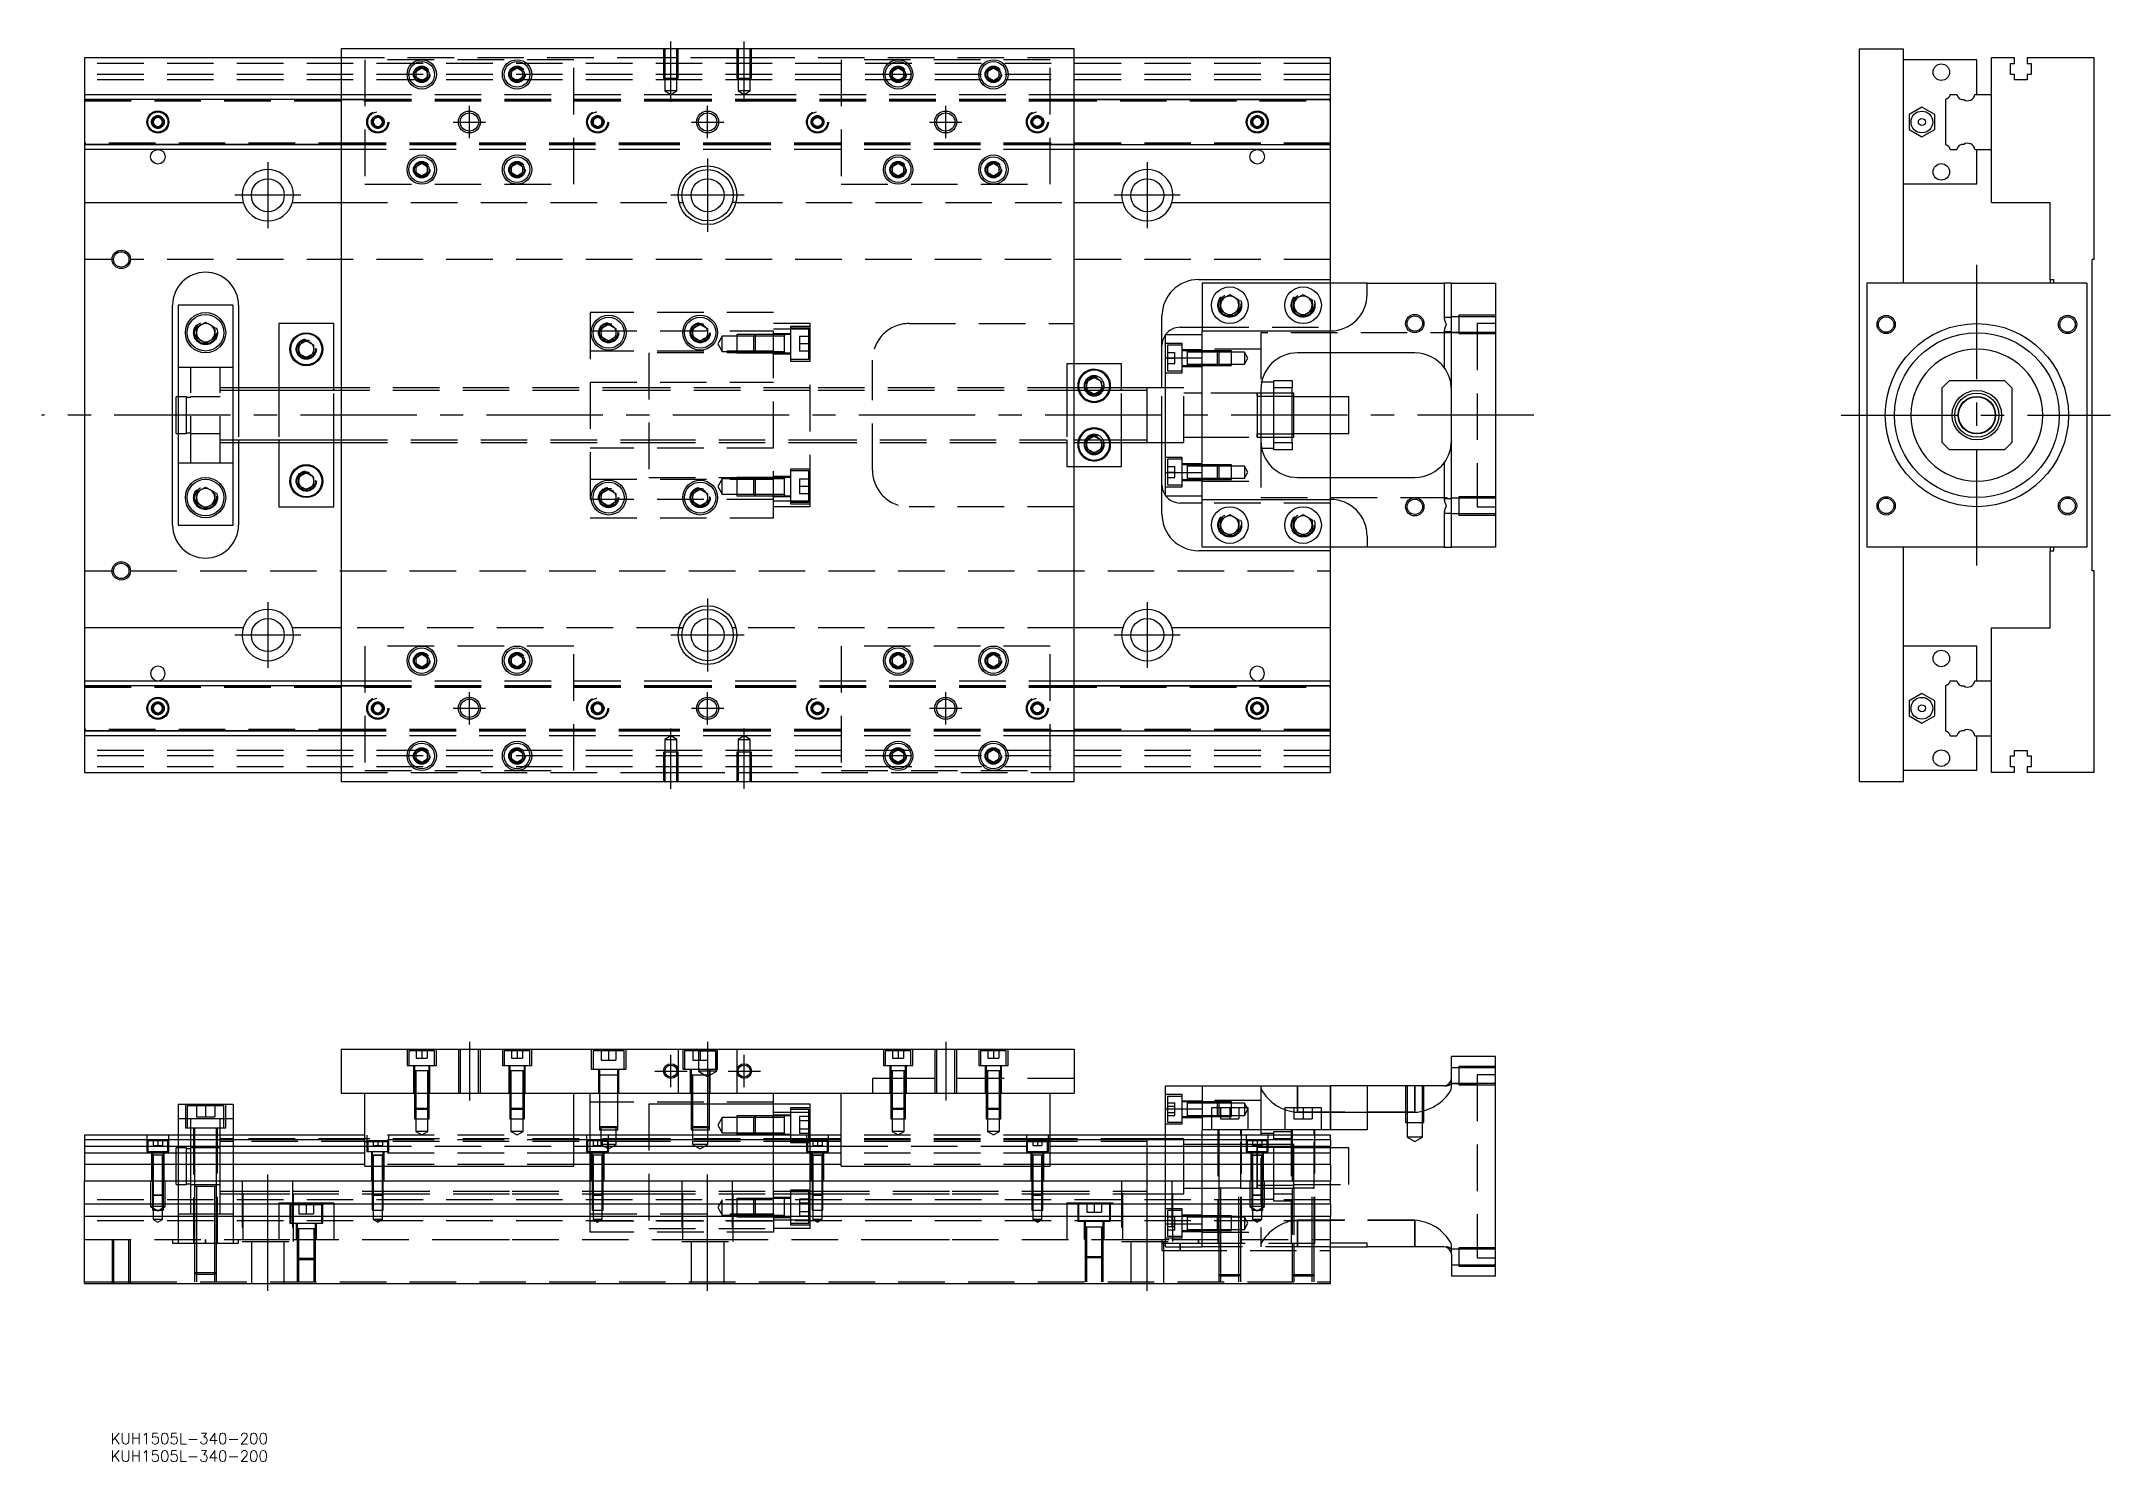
# Model space of a CAD drawing. Extents: x -12 to 553, y -286 to 102.
import ezdxf

# ---------------------------------------------------------------- set-up
doc = ezdxf.new("R2010")
doc.units = 0
doc.linetypes.add('CENTER', pattern=[50.8, 31.75, -6.35, 6.35, -6.35])
doc.linetypes.add('DASHED', pattern=[19.05, 12.7, -6.35])
doc.layers.get('0').update_dxf_attribs({"linetype": 'CONTINUOUS'})
doc.layers.add('CENTER', color=1, linetype='CENTER')
doc.styles.get("Standard").update_dxf_attribs({"font": 'txt.shx', "height": 3, "bigfont": 'bigfont.shx'})

# ---------------------------------------------------------------- blocks, each defined once
blk = doc.blocks.new('*U2')
at = {"color": 7, "linetype": 'CONTINUOUS'}
blk.add_text('KUH1505L-340-200', height=3, dxfattribs=at).set_placement((7.08, -285.57))
blk = doc.blocks.new('*U3')
at = {"color": 7, "linetype": 'CONTINUOUS'}
blk.add_text('KUH1505L-340-200', height=3, dxfattribs=at).set_placement((7.08, -280.78))

msp = doc.modelspace()

# ---------------------------------------------------------------- linework, layer by layer
at = {"color": 7, "linetype": 'CONTINUOUS'}
for p, q in [((0, 97.5), (0, 87.5)), ((70, 97.5), (0, 97.5)), ((70, 100), (70, -100)), ((270, 100), (70, 100)), ((270, -100), (270, 100)), ((340, 97.5), (270, 97.5)), ((340, 87.5), (340, 97.5)), ((484.38, 100), (496.38, 100)), ((484.38, -100), (484.38, 100)), ((496.38, 36), (496.38, 100)), ((516.38, 97), (496.38, 97)), ((516.38, 87.5), (516.38, 97)), ((520.38, 87.5), (520.38, 97.5)), ((526.68, 97.5), (520.38, 97.5)), ((525.53, 96), (526.68, 96)), ((525.53, 93), (525.53, 96)), ((526.68, 96), (526.68, 97.5)), ((530.08, 97.5), (530.08, 96)), ((548.38, 97.5), (530.08, 97.5)), ((530.08, 96), (531.23, 96)), ((531.23, 96), (531.23, 93)), ((548.38, 42.5), (548.38, 97.5)), ((90.5, 93.866026), (92, 94.73205)), ((90.5, 92.133974), (90.5, 93.866026)), ((92, 91.26795), (90.5, 92.133974)), ((92, 94.73205), (93.5, 93.866026)), ((93.5, 92.133974), (92, 91.26795)), ((93.5, 93.866026), (93.5, 92.133974)), ((116.5, 93.866026), (118, 94.73205)), ((116.5, 92.133974), (116.5, 93.866026)), ((118, 91.26795), (116.5, 92.133974)), ((118, 94.73205), (119.5, 93.866026)), ((119.5, 92.133974), (118, 91.26795)), ((119.5, 93.866026), (119.5, 92.133974)), ((220.5, 93.866026), (222, 94.73205)), ((220.5, 92.133974), (220.5, 93.866026)), ((222, 91.26795), (220.5, 92.133974)), ((222, 94.73205), (223.5, 93.866026)), ((223.5, 92.133974), (222, 91.26795)), ((223.5, 93.866026), (223.5, 92.133974)), ((246.5, 93.866026), (248, 94.73205)), ((246.5, 92.133974), (246.5, 93.866026)), ((248, 91.26795), (246.5, 92.133974)), ((248, 94.73205), (249.5, 93.866026)), ((249.5, 92.133974), (248, 91.26795)), ((249.5, 93.866026), (249.5, 92.133974)), ((526.68, 93), (525.53, 93)), ((526.68, 91.5), (526.68, 93)), ((530.08, 91.5), (526.68, 91.5)), ((530.08, 93), (530.08, 91.5)), ((531.23, 93), (530.08, 93)), ((0, 87.5), (70, 87.5)), ((0, 87.5), (0, 86.247728)), ((0, 86.247728), (70, 86.247728)), ((0, 86.247728), (0, 73.752272)), ((270, 87.5), (340, 87.5)), ((270, 86.247728), (340, 86.247728)), ((340, 86.247728), (340, 87.5)), ((340, 73.752272), (340, 86.247728)), ((507.88, 73.752272), (507.88, 86.247728)), ((509.132272, 87.5), (510.90668, 87.5)), ((515.857372, 87.5), (520.38, 87.5)), ((520.38, 72.5), (520.38, 87.5)), ((520.38, 72.5), (520.38, 87.5)), ((18.75, 80.721688), (20, 81.443376)), ((18.75, 79.278312), (18.75, 80.721688)), ((20, 78.556624), (18.75, 79.278312)), ((20, 81.443376), (21.25, 80.721688)), ((21.25, 79.278312), (20, 78.556624)), ((21.25, 80.721688), (21.25, 79.278312)), ((318.75, 80.721688), (320, 81.443376)), ((318.75, 79.278312), (318.75, 80.721688)), ((320, 78.556624), (318.75, 79.278312)), ((320, 81.443376), (321.25, 80.721688)), ((321.25, 79.278312), (320, 78.556624)), ((321.25, 80.721688), (321.25, 79.278312)), ((497.87996, 82.020726), (497.879959, 77.979274)), ((501.37996, 84.041452), (497.87996, 82.020726)), ((504.879959, 82.020726), (501.37996, 84.041452)), ((504.879959, 77.979274), (504.879959, 82.020726)), ((0, 73.752272), (0, 72.5)), ((70, 73.752272), (0, 73.752272)), ((340, 73.752272), (270, 73.752272)), ((340, 72.5), (340, 73.752272)), ((497.879959, 77.979274), (501.37996, 75.958548)), ((501.37996, 75.958548), (504.879959, 77.979274)), ((70, 72.5), (0, 72.5)), ((0, 72.5), (0, 58)), ((90.5, 67.866026), (92, 68.73205)), ((90.5, 66.133974), (90.5, 67.866026)), ((92, 68.73205), (93.5, 67.866026)), ((93.5, 67.866026), (93.5, 66.133974)), ((116.5, 67.866026), (118, 68.73205)), ((116.5, 66.133974), (116.5, 67.866026)), ((118, 68.73205), (119.5, 67.866026)), ((119.5, 67.866026), (119.5, 66.133974)), ((220.5, 67.866026), (222, 68.73205)), ((220.5, 66.133974), (220.5, 67.866026)), ((222, 68.73205), (223.5, 67.866026)), ((223.5, 67.866026), (223.5, 66.133974)), ((246.5, 67.866026), (248, 68.73205)), ((246.5, 66.133974), (246.5, 67.866026)), ((248, 68.73205), (249.5, 67.866026)), ((249.5, 67.866026), (249.5, 66.133974)), ((340, 72.5), (270, 72.5)), ((340, 58), (340, 72.5)), ((509.132272, 72.5), (510.90668, 72.5)), ((515.857372, 72.5), (520.38, 72.5)), ((516.38, 63), (516.38, 72.5)), ((520.38, 58), (520.38, 72.5)), ((92, 65.26795), (90.5, 66.133974)), ((93.5, 66.133974), (92, 65.26795)), ((118, 65.26795), (116.5, 66.133974)), ((119.5, 66.133974), (118, 65.26795)), ((222, 65.26795), (220.5, 66.133974)), ((223.5, 66.133974), (222, 65.26795)), ((248, 65.26795), (246.5, 66.133974)), ((249.5, 66.133974), (248, 65.26795)), ((516.38, 63), (496.38, 63)), ((0, 58), (43.291796, 58)), ((0, 58), (0, -58)), ((56.708204, 58), (70, 58)), ((162.254033, 58), (163.291796, 58)), ((177.745967, 58), (176.708204, 58)), ((270, 58), (283.291796, 58)), ((296.708204, 58), (340, 58)), ((340, 37), (340, 58)), ((520.38, 58), (536.38, 58)), ((536.38, 37), (536.38, 58)), ((548.38, 42.5), (547.88, 42.5)), ((547.88, -42.5), (547.88, 42.5)), ((304, 37), (340, 37)), ((305, 36), (305, 23)), ((350, 36), (305, 36)), ((340, 36), (340, 37)), ((350, 33), (350, 36)), ((350, 36), (371, 36)), ((373, 36), (371, 36)), ((373, 36), (385, 36)), ((373, -36), (373, 36)), ((385, 36), (385, -36)), ((486.38, 36), (486.38, -36)), ((546.38, 36), (486.38, 36)), ((536.38, 37), (537.38, 37)), ((536.38, 37), (536.38, 36)), ((537.38, 36), (537.38, 37)), ((546.38, 36), (546.38, -36)), ((24, -30), (24, 30)), ((25.5, 30), (25.5, -30)), ((40.5, 30), (25.5, 30)), ((40.5, -30), (40.5, 30)), ((42, 30), (42, 7.5)), ((310, 31.443376), (312.5, 32.886752)), ((310, 28.556624), (310, 31.443376)), ((312.5, 27.113248), (310, 28.556624)), ((312.5, 32.886752), (315, 31.443376)), ((315, 28.556624), (312.5, 27.113248)), ((315, 31.443376), (315, 28.556624)), ((330, 31.443376), (332.5, 32.886752)), ((330, 28.556624), (330, 31.443376)), ((332.5, 27.113248), (330, 28.556624)), ((332.5, 32.886752), (335, 31.443376)), ((335, 28.556624), (332.5, 27.113248)), ((335, 31.443376), (335, 28.556624)), ((30.5, 23.943376), (33, 25.386752)), ((30.5, 21.056624), (30.5, 23.943376)), ((33, 25.386752), (35.5, 23.943376)), ((35.5, 23.943376), (35.5, 21.056624)), ((68, 25), (53, 25)), ((53, 25), (53, 7.5)), ((68, 7.5), (68, 25)), ((141, 23.6547), (143, 24.809402)), ((141, 21.3453), (141, 23.6547)), ((143, 24.809402), (145, 23.6547)), ((145, 23.6547), (145, 21.3453)), ((166, 23.6547), (168, 24.809402)), ((166, 21.3453), (166, 23.6547)), ((168, 24.809402), (170, 23.6547)), ((170, 23.6547), (170, 21.3453)), ((294, 7.5), (294, 27)), ((299, 24), (305, 24)), ((305, 15.652476), (305, 23)), ((305, 23), (340, 23)), ((33, 19.613248), (30.5, 21.056624)), ((35.5, 21.056624), (33, 19.613248)), ((58.5, 19.1547), (60.5, 20.309402)), ((58.5, 16.8453), (58.5, 19.1547)), ((60.5, 20.309402), (62.5, 19.1547)), ((62.5, 19.1547), (62.5, 16.8453)), ((143, 20.190598), (141, 21.3453)), ((145, 21.3453), (143, 20.190598)), ((168, 20.190598), (166, 21.3453)), ((170, 21.3453), (168, 20.190598)), ((191, 21.585572), (191, 21.985576)), ((191, 16.985566), (191, 17.385572)), ((295, 15.652476), (295, 22)), ((295, 22), (305, 22)), ((363, 17), (331, 17)), ((340, 5), (340, 17)), ((60.5, 15.690598), (58.5, 16.8453)), ((62.5, 16.8453), (60.5, 15.690598)), ((283, 14), (270, 14)), ((283, 7.5), (283, 14)), ((295, 15.652476), (305, 15.652476)), ((295, -15.652476), (295, 15.652476)), ((305, -15.652476), (305, 15.652476)), ((305, -15.652476), (305, 15.652476)), ((70, 7.5), (40.5, 7.5)), ((290, 7.5), (270, 7.5)), ((273.5, 9.1547), (275.5, 10.309402)), ((273.5, 7.5), (273.5, 9.1547)), ((275.5, 10.309402), (277.5, 9.1547)), ((277.5, 9.1547), (277.5, 7.5)), ((290, -7.5), (290, 7.5)), ((295, 7.5), (290, 7.5)), ((321, 7), (321, -7)), ((324.5, 9), (321.202042, 9)), ((324.5, 9.5), (329.5, 9.5)), ((324.5, 7.5), (324.5, 9.5)), ((324.5, -7.5), (324.5, 7.5)), ((329.5, 7.5), (324.5, 7.5)), ((329.5, 9.5), (329.5, 7.5)), ((329.5, -7.5), (329.5, 7.5)), ((330, 6), (329.5, 6)), ((330, -6), (330, 6)), ((508.88, 9.5), (506.88, 7.5)), ((506.88, -7.5), (506.88, 7.5)), ((508.88, 9.5), (523.88, 9.5)), ((525.88, 7.5), (523.88, 9.5)), ((525.88, 7.5), (525.88, -7.5)), ((25, -5), (25, 5)), ((25.5, 5), (25, 5)), ((324.5, 5.125), (321, 5.125)), ((329.5, 5.125), (324.5, 5.125)), ((330, 5.125), (329.5, 5.125)), ((345, 5), (330, 5)), ((345, -5), (345, 5)), ((25, -5), (25.5, -5)), ((320, -6.000006), (320, -5.125)), ((321, -5.125), (324.5, -5.125)), ((324.5, -5.125), (329.5, -5.125)), ((329.5, -5.125), (330, -5.125)), ((330, -5), (345, -5)), ((340, -17), (340, -5)), ((40.5, -7.5), (70, -7.5)), ((42, -7.5), (42, -30)), ((53, -7.5), (53, -25)), ((68, -25), (68, -7.5)), ((270, -7.5), (290, -7.5)), ((273.5, -9.1547), (273.5, -7.5)), ((275.5, -10.309402), (273.5, -9.1547)), ((277.5, -9.1547), (275.5, -10.309402)), ((277.5, -7.5), (277.5, -9.1547)), ((283, -14), (283, -7.5)), ((290, -7.5), (295, -7.5)), ((294, -27), (294, -7.5)), ((321.202042, -9), (324.5, -9)), ((324.5, -7.5), (329.5, -7.5)), ((324.5, -9.5), (324.5, -7.5)), ((329.5, -9.5), (324.5, -9.5)), ((329.5, -6), (330, -6)), ((329.5, -7.5), (329.5, -9.5)), ((506.88, -7.5), (508.88, -9.5)), ((523.88, -9.5), (508.88, -9.5)), ((523.88, -9.5), (525.88, -7.5)), ((58.5, -16.8453), (60.5, -15.690598)), ((58.5, -19.1547), (58.5, -16.8453)), ((60.5, -15.690598), (62.5, -16.8453)), ((62.5, -16.8453), (62.5, -19.1547)), ((270, -14), (283, -14)), ((295, -22), (295, -15.652476)), ((295, -15.652476), (305, -15.652476)), ((305, -23), (305, -15.652476)), ((30.5, -21.056624), (33, -19.613248)), ((30.5, -23.943376), (30.5, -21.056624)), ((33, -19.613248), (35.5, -21.056624)), ((35.5, -21.056624), (35.5, -23.943376)), ((60.5, -20.309402), (58.5, -19.1547)), ((62.5, -19.1547), (60.5, -20.309402)), ((141, -21.3453), (143, -20.190598)), ((141, -23.6547), (141, -21.3453)), ((143, -20.190598), (145, -21.3453)), ((145, -21.3453), (145, -23.6547)), ((166, -21.3453), (168, -20.190598)), ((166, -23.6547), (166, -21.3453)), ((168, -20.190598), (170, -21.3453)), ((170, -21.3453), (170, -23.6547)), ((191, -17.385572), (191, -16.985566)), ((191, -21.985576), (191, -21.585572)), ((295, -22), (305, -22)), ((331, -17), (363, -17)), ((33, -25.386752), (30.5, -23.943376)), ((35.5, -23.943376), (33, -25.386752)), ((53, -25), (68, -25)), ((143, -24.809402), (141, -23.6547)), ((145, -23.6547), (143, -24.809402)), ((168, -24.809402), (166, -23.6547)), ((170, -23.6547), (168, -24.809402)), ((305, -24), (299, -24)), ((305, -23), (340, -23)), ((305, -36), (305, -23)), ((310, -28.556624), (312.5, -27.113248)), ((312.5, -27.113248), (315, -28.556624)), ((330, -28.556624), (332.5, -27.113248)), ((332.5, -27.113248), (335, -28.556624)), ((25.5, -30), (40.5, -30)), ((310, -31.443376), (310, -28.556624)), ((312.5, -32.886752), (310, -31.443376)), ((315, -31.443376), (312.5, -32.886752)), ((315, -28.556624), (315, -31.443376)), ((330, -31.443376), (330, -28.556624)), ((332.5, -32.886752), (330, -31.443376)), ((335, -31.443376), (332.5, -32.886752)), ((335, -28.556624), (335, -31.443376)), ((350, -33), (350, -36)), ((340, -37), (304, -37)), ((350, -36), (305, -36)), ((340, -37), (340, -36)), ((340, -58), (340, -37)), ((371, -36), (350, -36)), ((371, -36), (373, -36)), ((385, -36), (373, -36)), ((546.38, -36), (486.38, -36)), ((496.38, -100), (496.38, -36)), ((536.38, -36), (536.38, -37)), ((536.38, -58), (536.38, -37)), ((536.38, -37), (537.38, -37)), ((537.38, -37), (537.38, -36)), ((548.38, -42.5), (547.88, -42.5)), ((548.38, -97.5), (548.38, -42.5)), ((0, -58), (0, -72.5)), ((43.291796, -58), (0, -58)), ((70, -58), (56.708204, -58)), ((162.254033, -58), (163.291796, -58)), ((177.745967, -58), (176.708204, -58)), ((283.291796, -58), (270, -58)), ((340, -58), (296.708204, -58)), ((340, -72.5), (340, -58)), ((520.38, -72.5), (520.38, -58)), ((520.38, -58), (536.38, -58)), ((90.5, -66.133974), (92, -65.26795)), ((90.5, -67.866026), (90.5, -66.133974)), ((92, -65.26795), (93.5, -66.133974)), ((93.5, -66.133974), (93.5, -67.866026)), ((116.5, -66.133974), (118, -65.26795)), ((116.5, -67.866026), (116.5, -66.133974)), ((118, -65.26795), (119.5, -66.133974)), ((119.5, -66.133974), (119.5, -67.866026)), ((220.5, -66.133974), (222, -65.26795)), ((220.5, -67.866026), (220.5, -66.133974)), ((222, -65.26795), (223.5, -66.133974)), ((223.5, -66.133974), (223.5, -67.866026)), ((246.5, -66.133974), (248, -65.26795)), ((246.5, -67.866026), (246.5, -66.133974)), ((248, -65.26795), (249.5, -66.133974)), ((249.5, -66.133974), (249.5, -67.866026)), ((516.38, -63), (496.38, -63)), ((516.38, -72.5), (516.38, -63)), ((0, -72.5), (70, -72.5)), ((0, -72.5), (0, -73.752272)), ((92, -68.73205), (90.5, -67.866026)), ((93.5, -67.866026), (92, -68.73205)), ((118, -68.73205), (116.5, -67.866026)), ((119.5, -67.866026), (118, -68.73205)), ((222, -68.73205), (220.5, -67.866026)), ((223.5, -67.866026), (222, -68.73205)), ((248, -68.73205), (246.5, -67.866026)), ((249.5, -67.866026), (248, -68.73205)), ((270, -72.5), (340, -72.5)), ((340, -73.752272), (340, -72.5)), ((509.132272, -72.5), (510.90668, -72.5)), ((515.857372, -72.5), (520.38, -72.5)), ((520.38, -87.5), (520.38, -72.5)), ((520.38, -87.5), (520.38, -72.5)), ((0, -73.752272), (70, -73.752272)), ((0, -73.752272), (0, -86.247728)), ((18.75, -79.278312), (20, -78.556624)), ((20, -78.556624), (21.25, -79.278312)), ((270, -73.752272), (340, -73.752272)), ((318.75, -79.278312), (320, -78.556624)), ((320, -78.556624), (321.25, -79.278312)), ((340, -86.247728), (340, -73.752272)), ((497.87996, -77.979274), (497.879959, -82.020726)), ((501.37996, -75.958548), (497.87996, -77.979274)), ((504.879959, -77.979274), (501.37996, -75.958548)), ((504.879959, -82.020726), (504.879959, -77.979274)), ((507.88, -86.247728), (507.88, -73.752272)), ((18.75, -80.721688), (18.75, -79.278312)), ((20, -81.443376), (18.75, -80.721688)), ((21.25, -80.721688), (20, -81.443376)), ((21.25, -79.278312), (21.25, -80.721688)), ((318.75, -80.721688), (318.75, -79.278312)), ((320, -81.443376), (318.75, -80.721688)), ((321.25, -80.721688), (320, -81.443376)), ((321.25, -79.278312), (321.25, -80.721688)), ((497.879959, -82.020726), (501.37996, -84.041452)), ((501.37996, -84.041452), (504.879959, -82.020726)), ((70, -86.247728), (0, -86.247728)), ((0, -86.247728), (0, -87.5)), ((70, -87.5), (0, -87.5)), ((0, -87.5), (0, -97.5)), ((340, -86.247728), (270, -86.247728)), ((340, -87.5), (270, -87.5)), ((340, -87.5), (340, -86.247728)), ((340, -97.5), (340, -87.5)), ((509.132272, -87.5), (510.90668, -87.5)), ((515.857372, -87.5), (520.38, -87.5)), ((516.38, -97), (516.38, -87.5)), ((520.38, -97.5), (520.38, -87.5)), ((90.5, -92.133974), (92, -91.26795)), ((90.5, -93.866026), (90.5, -92.133974)), ((92, -94.73205), (90.5, -93.866026)), ((92, -91.26795), (93.5, -92.133974)), ((93.5, -93.866026), (92, -94.73205)), ((93.5, -92.133974), (93.5, -93.866026)), ((116.5, -92.133974), (118, -91.26795)), ((116.5, -93.866026), (116.5, -92.133974)), ((118, -94.73205), (116.5, -93.866026)), ((118, -91.26795), (119.5, -92.133974)), ((119.5, -93.866026), (118, -94.73205)), ((119.5, -92.133974), (119.5, -93.866026)), ((220.5, -92.133974), (222, -91.26795)), ((220.5, -93.866026), (220.5, -92.133974)), ((222, -94.73205), (220.5, -93.866026)), ((222, -91.26795), (223.5, -92.133974)), ((223.5, -93.866026), (222, -94.73205)), ((223.5, -92.133974), (223.5, -93.866026)), ((246.5, -92.133974), (248, -91.26795)), ((246.5, -93.866026), (246.5, -92.133974)), ((248, -94.73205), (246.5, -93.866026)), ((248, -91.26795), (249.5, -92.133974)), ((249.5, -93.866026), (248, -94.73205)), ((249.5, -92.133974), (249.5, -93.866026)), ((525.53, -93), (526.68, -93)), ((525.53, -96), (525.53, -93)), ((526.68, -91.5), (530.08, -91.5)), ((526.68, -93), (526.68, -91.5)), ((530.08, -91.5), (530.08, -93)), ((530.08, -93), (531.23, -93)), ((531.23, -93), (531.23, -96)), ((0, -97.5), (70, -97.5)), ((70, -100), (270, -100)), ((270, -97.5), (340, -97.5)), ((484.38, -100), (496.38, -100)), ((516.38, -97), (496.38, -97)), ((526.68, -97.5), (520.38, -97.5)), ((526.68, -96), (525.53, -96)), ((526.68, -97.5), (526.68, -96)), ((530.08, -96), (530.08, -97.5)), ((531.23, -96), (530.08, -96)), ((548.38, -97.5), (530.08, -97.5)), ((70, -172.99), (270, -172.99)), ((70, -172.99), (70, -184.99)), ((270, -172.99), (270, -184.99)), ((385, -174.99), (373, -174.99)), ((373, -180.99), (373, -174.99)), ((385, -234.99), (385, -174.99)), ((141, -180.09), (140.499994, -180.09)), ((141.35, -180.09), (141, -180.09)), ((145, -180.09), (144.65, -180.09)), ((145.500006, -180.09), (145, -180.09)), ((70, -184.99), (270, -184.99)), ((76.5, -204.99), (76.5, -184.99)), ((133.5, -204.99), (133.5, -184.99)), ((138, -196.49), (138, -184.99)), ((188, -196.49), (188, -184.99)), ((206.5, -204.99), (206.5, -184.99)), ((263.5, -204.99), (263.5, -184.99)), ((295, -189.337524), (295, -182.99)), ((295, -182.99), (305, -182.99)), ((305, -182.99), (305, -194.99)), ((305, -182.99), (340, -182.99)), ((340, -194.99), (340, -182.99)), ((350, -182.99), (340, -182.99)), ((350, -182.99), (350, -194.99)), ((371, -182.99), (350, -182.99)), ((25.5, -187.99), (25.5, -196.49)), ((25.5, -187.99), (40.5, -187.99)), ((40.5, -187.99), (40.5, -196.49)), ((198, -187.99), (188, -187.99)), ((198, -196.49), (198, -187.99)), ((295, -196.49), (295, -189.337524)), ((295, -189.337524), (305, -189.337524)), ((300.9, -187.433646), (300.9, -188.01866)), ((300.9, -189.293604), (300.9, -189.573698)), ((300.9, -190.848714), (300.9, -191.433656)), ((317.5, -188.99), (307.5, -188.99)), ((307.5, -188.99), (307.5, -194.99)), ((317.5, -194.99), (317.5, -188.99)), ((337.5, -188.99), (327.5, -188.99)), ((327.5, -188.99), (327.5, -194.99)), ((337.5, -194.99), (337.5, -188.99)), ((0, -196.49), (0, -197.742272)), ((76.5, -196.49), (0, -196.49)), ((206.5, -196.49), (133.5, -196.49)), ((340, -196.49), (263.5, -196.49)), ((305, -196.49), (305, -194.99)), ((350, -194.99), (305, -194.99)), ((340, -197.742272), (340, -196.49)), ((76.5, -197.742272), (0, -197.742272)), ((0, -197.742272), (0, -199.51668)), ((0, -199.51668), (76.5, -199.51668)), ((0, -199.51668), (0, -201.413076)), ((0, -201.413076), (0, -204.467372)), ((76.5, -201.413076), (0, -201.413076)), ((206.5, -197.742272), (133.5, -197.742272)), ((133.5, -199.51668), (206.5, -199.51668)), ((206.5, -201.413076), (133.5, -201.413076)), ((340, -197.742272), (263.5, -197.742272)), ((263.5, -199.51668), (340, -199.51668)), ((340, -201.413076), (263.5, -201.413076)), ((320, -204.99), (320, -198.989994)), ((340, -197.742272), (340, -199.51668)), ((340, -201.413076), (340, -199.51668)), ((340, -204.467372), (340, -201.413076)), ((76.5, -204.467372), (0, -204.467372)), ((0, -204.467372), (0, -208.99)), ((76.5, -204.99), (133.5, -204.99)), ((206.5, -204.467372), (133.5, -204.467372)), ((206.5, -204.99), (263.5, -204.99)), ((340, -204.467372), (263.5, -204.467372)), ((340, -204.467372), (340, -208.99)), ((0, -208.99), (340, -208.99)), ((0, -215.29), (0, -208.99)), ((201.25, -211.74), (201.5, -211.74)), ((340, -215.29), (340, -208.99)), ((340, -215.29), (0, -215.29)), ((0, -218.69), (0, -215.29)), ((0, -236.99), (0, -218.69)), ((340, -218.69), (0, -218.69)), ((191, -218.740006), (191, -218.69)), ((300.9, -218.546344), (300.9, -218.69)), ((300.9, -218.69), (300.9, -219.13136)), ((340, -215.29), (340, -218.69)), ((340, -236.99), (340, -218.69)), ((300.9, -220.406302), (300.9, -220.686396)), ((300.9, -221.961412), (300.9, -222.546354)), ((350, -225.99), (340, -225.99)), ((340, -226.99), (350, -226.99)), ((350, -226.99), (350, -225.99)), ((371, -226.99), (350, -226.99)), ((373, -228.99), (373, -234.99)), ((0, -236.99), (340, -236.99)), ((385, -234.99), (373, -234.99))]:
    msp.add_line(p, q, dxfattribs=at)
at = {"color": 3, "linetype": 'DASHED'}
for p, q in [((340, 96), (0, 96)), ((158.000006, 97.5), (70, 97.5)), ((133.5, 97), (76.5, 97)), ((76.5, 97), (76.5, 63)), ((133.5, 63), (133.5, 97)), ((158.000006, 100), (158.000006, 92)), ((161.999994, 97.5), (158.000006, 97.5)), ((158.35, 100), (158.35, 92)), ((161.65, 92), (161.65, 100)), ((161.999994, 92), (161.999994, 100)), ((178.000006, 97.5), (161.999994, 97.5)), ((178.000006, 100), (178.000006, 92)), ((181.999994, 97.5), (178.000006, 97.5)), ((178.35, 100), (178.35, 92)), ((181.65, 92), (181.65, 100)), ((181.999994, 92), (181.999994, 100)), ((270, 97.5), (181.999994, 97.5)), ((206.5, 97), (206.5, 63)), ((263.5, 97), (206.5, 97)), ((263.5, 63), (263.5, 97)), ((340, 93), (0, 93)), ((340, 91.5), (0, 91.5)), ((93.973226, 93.326156), (94, 93)), ((116, 93), (116.023172, 93.30356)), ((158.000006, 92), (161.999994, 92)), ((158.35, 92), (158.35, 88.5)), ((161.65, 88.5), (161.65, 92)), ((178.000006, 92), (181.999994, 92)), ((178.35, 92), (178.35, 88.5)), ((181.65, 88.5), (181.65, 92)), ((223.973226, 93.326156), (224, 93)), ((249.973226, 93.326156), (250, 93)), ((0, 86.1147), (70, 86.1147)), ((0, 86.1), (76.5, 86.1)), ((0, 85.8), (76.5, 85.8)), ((70, 87.5), (76.5, 87.5)), ((70, 86.247728), (76.5, 86.247728)), ((70, 86.1147), (76.5, 86.1147)), ((76.5, 87.5), (158.5, 87.5)), ((76.5, 86.247728), (158.5, 86.247728)), ((76.5, 86.1147), (158.5, 86.1147)), ((76.5, 86.1), (158.5, 86.1)), ((76.5, 86.1), (158.5, 86.1)), ((76.5, 85.8), (158.5, 85.8)), ((76.5, 85.8), (158.5, 85.8)), ((161.65, 88.5), (158.35, 88.5)), ((158.35, 88.5), (160, 87.547372)), ((158.5, 87.5), (181.5, 87.5)), ((158.5, 86.247728), (181.5, 86.247728)), ((158.5, 86.1147), (181.5, 86.1147)), ((158.5, 86.1), (181.5, 86.1)), ((158.5, 85.8), (181.5, 85.8)), ((160, 87.547372), (161.65, 88.5)), ((181.65, 88.5), (178.35, 88.5)), ((178.35, 88.5), (180, 87.547372)), ((180, 87.547372), (181.65, 88.5)), ((181.5, 87.5), (263.5, 87.5)), ((181.5, 86.247728), (263.5, 86.247728)), ((181.5, 86.1147), (263.5, 86.1147)), ((181.5, 86.1), (263.5, 86.1)), ((181.5, 86.1), (263.5, 86.1)), ((181.5, 85.8), (263.5, 85.8)), ((181.5, 85.8), (263.5, 85.8)), ((263.5, 87.5), (270, 87.5)), ((263.5, 86.247728), (270, 86.247728)), ((263.5, 86.1147), (270, 86.1147)), ((263.5, 86.1), (340, 86.1)), ((263.5, 85.8), (340, 85.8)), ((270, 86.1147), (340, 86.1147)), ((21.477374, 80.25955), (21.5, 80)), ((78.5, 80), (78.516134, 80.21941)), ((78.75, 80.721688), (80, 81.443376)), ((78.75, 79.278312), (78.75, 80.721688)), ((80, 78.556624), (78.75, 79.278312)), ((80, 81.443376), (81.25, 80.721688)), ((81.25, 79.278312), (80, 78.556624)), ((81.25, 80.721688), (81.25, 79.278312)), ((138.5, 80), (138.516134, 80.21941)), ((138.75, 80.721688), (140, 81.443376)), ((138.75, 79.278312), (138.75, 80.721688)), ((140, 78.556624), (138.75, 79.278312)), ((140, 81.443376), (141.25, 80.721688)), ((141.25, 79.278312), (140, 78.556624)), ((141.25, 80.721688), (141.25, 79.278312)), ((198.5, 80), (198.52041, 80.24661)), ((198.75, 80.721688), (200, 81.443376)), ((198.75, 79.278312), (198.75, 80.721688)), ((200, 78.556624), (198.75, 79.278312)), ((200, 81.443376), (201.25, 80.721688)), ((201.25, 79.278312), (200, 78.556624)), ((201.25, 80.721688), (201.25, 79.278312)), ((258.5, 80), (258.52041, 80.24661)), ((258.75, 80.721688), (260, 81.443376)), ((258.75, 79.278312), (258.75, 80.721688)), ((260, 78.556624), (258.75, 79.278312)), ((260, 81.443376), (261.25, 80.721688)), ((261.25, 79.278312), (260, 78.556624)), ((261.25, 80.721688), (261.25, 79.278312)), ((321.477374, 80.25955), (321.5, 80)), ((76.5, 74.2), (0, 74.2)), ((76.5, 73.9), (0, 73.9)), ((70, 73.8853), (0, 73.8853)), ((76.5, 73.8853), (70, 73.8853)), ((76.5, 73.752272), (70, 73.752272)), ((158.5, 74.2), (76.5, 74.2)), ((158.5, 73.9), (76.5, 73.9)), ((158.5, 73.8853), (76.5, 73.8853)), ((158.5, 73.752272), (76.5, 73.752272)), ((181.5, 74.2), (158.5, 74.2)), ((181.5, 73.9), (158.5, 73.9)), ((181.5, 73.8853), (158.5, 73.8853)), ((181.5, 73.752272), (158.5, 73.752272)), ((263.5, 74.2), (181.5, 74.2)), ((263.5, 73.9), (181.5, 73.9)), ((263.5, 73.8853), (181.5, 73.8853)), ((263.5, 73.752272), (181.5, 73.752272)), ((340, 74.2), (263.5, 74.2)), ((340, 73.9), (263.5, 73.9)), ((270, 73.8853), (263.5, 73.8853)), ((270, 73.752272), (263.5, 73.752272)), ((340, 73.8853), (270, 73.8853)), ((76.5, 72.5), (70, 72.5)), ((158.5, 72.5), (76.5, 72.5)), ((181.5, 72.5), (158.5, 72.5)), ((263.5, 72.5), (181.5, 72.5)), ((270, 72.5), (263.5, 72.5)), ((76.5, 63), (133.5, 63)), ((90, 67), (90.030168, 67.346066)), ((119.973226, 67.326156), (120, 67)), ((206.5, 63), (263.5, 63)), ((223.973226, 67.326156), (224, 67)), ((246, 67), (246.030168, 67.346066)), ((70, 58), (162.254033, 58)), ((177.745967, 58), (270, 58)), ((7.5, 42.5), (0, 42.5)), ((340, 42.5), (12.5, 42.5)), ((340, 24), (340, 36)), ((371, 36), (371, 26.710724)), ((315.477798, 30.364306), (315.5, 30)), ((335.477798, 30.364306), (335.5, 30)), ((30, 22.5), (30.020026, 22.846056)), ((138, 28), (138, -28)), ((188, 28), (138, 28)), ((138, 23), (188, 23)), ((145.483582, 22.786038), (145.5, 22.5)), ((165.5, 22.5), (165.52689, 22.865682)), ((188, -28), (188, 28)), ((198, 25), (188, 25)), ((198, 23.49468), (188, 23.49468)), ((192.6, 24.235572), (192.6, 14.735572)), ((198, 24.235572), (192.6, 24.235572)), ((197.6, 23.735572), (192.6, 23.735572)), ((197.6, 15.235572), (197.6, 23.735572)), ((198, 23.49468), (198, 25)), ((198, -23.49468), (198, 23.49468)), ((225, 25), (270, 25)), ((305, 24), (340, 24)), ((340, 23), (340, 24)), ((340, 17), (340, 23)), ((371, 26.710724), (373, 26.710724)), ((371, 26.710724), (371.023356, 26.38246)), ((371, 22.78675), (371, 13)), ((371, 22.78675), (373, 22.78675)), ((371.525196, 24.742722), (371.494734, 24.519244)), ((371.499584, 24.958614), (371.525196, 24.742722)), ((375, 26.848738), (373, 26.848738)), ((373, 22.648738), (375, 22.648738)), ((375, 27.248732), (375, 22.248742)), ((385, 27.248732), (375, 27.248732)), ((385, 26.848738), (375, 26.848738)), ((375, 22.648738), (385, 22.648738)), ((380, 25), (380, -25)), ((385, 25), (380, 25)), ((62.983582, 18.286038), (63, 18)), ((188, 17.5), (138, 17.5)), ((154, 17), (154, -17)), ((188, 17), (154, 17)), ((174, 21.585572), (172.787564, 19.485572)), ((172.787564, 19.485572), (174, 17.385572)), ((174, 17.385572), (174, 21.585572)), ((178, 21.585572), (174, 21.585572)), ((174, 17.385572), (178, 17.385572)), ((178, 21.985566), (178, 16.985576)), ((183, 21.985566), (178, 21.985566)), ((182.6, 21.585572), (178, 21.585572)), ((178, 17.385572), (182.6, 17.385572)), ((178, 16.985576), (183, 16.985576)), ((183, 21.985572), (182.6, 21.585572)), ((182.6, 17.385572), (182.6, 21.585572)), ((188, 21.585572), (182.6, 21.585572)), ((182.6, 17.385572), (183, 16.985572)), ((182.6, 17.385572), (188, 17.385572)), ((183, 21.985572), (183, 16.985572)), ((188, 21.98557), (183, 21.985572)), ((188, 21.985566), (183, 21.985566)), ((183, 16.985576), (188, 16.985576)), ((183, 16.985572), (188, 16.985574)), ((192.6, 22.235572), (188, 22.235572)), ((191.005, 21.985572), (188, 21.98557)), ((191, 21.585572), (188, 21.585572)), ((188, 17.385572), (191, 17.385572)), ((188, 16.985574), (191.005, 16.985572)), ((192.6, 21.985572), (190.995, 21.985572)), ((190.995, 16.985572), (192.6, 16.985572)), ((191, 21.728174), (191, 21.985572)), ((191, 21.985572), (191, 21.728122)), ((191, 17.24302), (191, 21.728174)), ((191, 17.243038), (191, 16.985572)), ((191, 16.985572), (191, 17.24302)), ((195.1, 21.485572), (195.1, 19.485572)), ((197.6, 21.485572), (195.1, 21.485572)), ((195.1, 19.485572), (195.1, 17.485572)), ((197.6, 19.485572), (195.1, 19.485572)), ((197.6, 17.485572), (195.1, 17.485572)), ((299.5, 19.55635), (295, 19.55635)), ((295.5, 19.05635), (295.5, 12.05635)), ((299.5, 19.05635), (295.5, 19.05635)), ((295.5, 17.05635), (297.5, 17.05635)), ((297.5, 15.55635), (297.5, 17.05635)), ((299.5, 11.55635), (299.5, 19.55635)), ((305, 17.80635), (299.5, 17.80635)), ((300.9, 17.55635), (299.5, 17.55635)), ((300.9, 17.55635), (300.895, 17.55635)), ((300.9, 17.55635), (300.9, 17.339888)), ((300.9, 17.33964), (300.9, 17.55635)), ((305, 17.55635), (300.9, 17.55635)), ((300.905, 17.55635), (300.9, 17.55635)), ((300.9, 17.339888), (300.9, 13.77281)), ((305, 17.20635), (300.9, 17.20635)), ((305, 15.652476), (305, 22)), ((321, 18), (305, 18)), ((309.15, 17.55635), (305, 17.55635)), ((309.150006, 17.556344), (305, 17.556344)), ((309.5, 17.20635), (305, 17.20635)), ((309.15, 13.55635), (309.15, 17.55635)), ((309.5, 17.20635), (309.15, 17.55635)), ((313, 17.556344), (309.150006, 17.556344)), ((309.5, 17.20635), (309.5, 13.90635)), ((313, 17.20635), (309.5, 17.20635)), ((313, 13.556354), (313, 17.556344)), ((316.5, 17.20635), (313, 17.20635)), ((316.5, 17.20635), (316.5, 13.90635)), ((317.452628, 15.55635), (316.5, 17.20635)), ((321, 22.5), (321, 7)), ((380, 22.5), (321, 22.5)), ((375, 22.248742), (385, 22.248742)), ((29, 13), (25.5, 13)), ((29, -13), (29, 13)), ((37, 13), (29, 13)), ((37, -13), (37, 13)), ((40.5, 13), (37, 13)), ((188, 16.735572), (192.6, 16.735572)), ((192.6, 15.235572), (197.6, 15.235572)), ((192.6, 14.735572), (198, 14.735572)), ((215, -15), (215, 15)), ((268, 14), (268, 7.5)), ((270, 14), (268, 14)), ((295, 11.55635), (299.5, 11.55635)), ((295.5, 15.55635), (297.5, 15.55635)), ((295.5, 14.05635), (297.5, 14.05635)), ((295.5, 12.05635), (299.5, 12.05635)), ((297.5, 14.05635), (297.5, 15.55635)), ((299.5, 13.55635), (300.9, 13.55635)), ((299.5, 13.30635), (305, 13.30635)), ((300.895, 13.55635), (300.9, 13.55635)), ((300.9, 13.90635), (305, 13.90635)), ((300.9, 13.55635), (300.9, 13.773016)), ((300.9, 13.77281), (300.9, 13.55635)), ((300.9, 13.55635), (305, 13.55635)), ((300.9, 13.55635), (300.905, 13.55635)), ((305, 13.90635), (309.5, 13.90635)), ((305, 13.556354), (309.150006, 13.556354)), ((305, 13.55635), (309.15, 13.55635)), ((309.15, 13.55635), (309.5, 13.90635)), ((309.150006, 13.556354), (313, 13.556354)), ((309.5, 13.90635), (313, 13.90635)), ((313, 13.90635), (316.5, 13.90635)), ((316.5, 13.90635), (317.452628, 15.55635)), ((370.743602, 13.32745), (371.026966, 12.963874)), ((40.5, 7.5), (37, 7.5)), ((40.5, 6.75), (37, 6.75)), ((42, 7.5), (42, 6.75)), ((42, 6.75), (42, -6.75)), ((53, 7.5), (53, 6.75)), ((53, 6.75), (53, -6.75)), ((68, 6.75), (68, 7.5)), ((68, -6.75), (68, 6.75)), ((154, 7.5), (70, 7.5)), ((154, 6.75), (70, 6.75)), ((138, 9), (188, 9)), ((198, 7.5), (154, 7.5)), ((198, 6.75), (154, 6.75)), ((270, 7.5), (198, 7.5)), ((270, 6.75), (198, 6.75)), ((268, 7.5), (268, 6.75)), ((268, 6.75), (268, -6.75)), ((273.5, 6.8453), (273.5, 7.5)), ((273.665064, 6.75), (273.5, 6.8453)), ((275.5, 5.690598), (273.665064, 6.75)), ((277.334936, 6.75), (275.5, 5.690598)), ((277.5, 6.8453), (277.334936, 6.75)), ((277.5, 7.5), (277.5, 6.8453)), ((277.983582, 8.286038), (278, 8)), ((283, 6.75), (283, 7.5)), ((283, -6.75), (283, 6.75)), ((290, 7.5), (289.995, 7.5)), ((290.005, 7.5), (290, 7.5)), ((294, -7.5), (294, 7.5)), ((300, 7.5), (295, 7.5)), ((300, -7.5), (300, 7.5)), ((305, 6), (300, 6)), ((320.005, 6), (305, 6)), ((321, 6), (319.995, 6)), ((320, 5.325034), (320, 6)), ((320, 6), (320, -5.999164)), ((321.202042, 9), (321, 9)), ((324.5, 6), (321, 6)), ((329.5, 6), (324.5, 6)), ((27.85, 5), (25.5, 5)), ((27.85, -5), (27.85, 5)), ((29, 4.8), (27.85, 4.8)), ((37, 5), (29, 5)), ((321, 5.125), (320, 5.125)), ((340, -5), (340, 5)), ((25.5, -5), (27.85, -5)), ((27.85, -4.8), (29, -4.8)), ((29, -5), (37, -5)), ((320, -5.125), (321, -5.125)), ((320, -6), (320, -5.325218)), ((37, -6.75), (40.5, -6.75)), ((37, -7.5), (40.5, -7.5)), ((42, -6.75), (42, -7.5)), ((53, -6.75), (53, -7.5)), ((68, -7.5), (68, -6.75)), ((70, -6.75), (154, -6.75)), ((70, -7.5), (154, -7.5)), ((188, -9), (138, -9)), ((154, -6.75), (198, -6.75)), ((154, -7.5), (198, -7.5)), ((198, -6.75), (270, -6.75)), ((198, -7.5), (270, -7.5)), ((268, -6.75), (268, -7.5)), ((268, -7.5), (268, -14)), ((273.5, -6.8453), (273.665064, -6.75)), ((273.5, -7.5), (273.5, -6.8453)), ((273.665064, -6.75), (275.5, -5.690598)), ((275.5, -5.690598), (277.334936, -6.75)), ((277.334936, -6.75), (277.5, -6.8453)), ((277.5, -6.8453), (277.5, -7.5)), ((277.983582, -7.713962), (278, -8)), ((283, -7.5), (283, -6.75)), ((289.995, -7.5), (290, -7.5)), ((290, -7.5), (290.005, -7.5)), ((295, -7.5), (300, -7.5)), ((300, -6), (305, -6)), ((305, -6), (320.005, -6)), ((319.995, -6), (321, -6)), ((320, -5.999164), (320, -6)), ((321, -6), (324.5, -6)), ((321, -7), (321, -22.5)), ((321, -9), (321.202042, -9)), ((324.5, -6), (329.5, -6)), ((373, -7), (372.998996, -7.141742)), ((25.5, -13), (29, -13)), ((29, -13), (37, -13)), ((37, -13), (40.5, -13)), ((192.6, -16.735572), (188, -16.735572)), ((192.6, -14.735572), (192.6, -24.235572)), ((198, -14.735572), (192.6, -14.735572)), ((197.6, -15.235572), (192.6, -15.235572)), ((197.6, -23.735572), (197.6, -15.235572)), ((268, -14), (270, -14)), ((299.5, -11.55635), (295, -11.55635)), ((295.5, -12.05635), (295.5, -19.05635)), ((299.5, -12.05635), (295.5, -12.05635)), ((295.5, -14.05635), (297.5, -14.05635)), ((295.5, -15.55635), (297.5, -15.55635)), ((297.5, -15.55635), (297.5, -14.05635)), ((297.5, -17.05635), (297.5, -15.55635)), ((299.5, -19.55635), (299.5, -11.55635)), ((305, -13.30635), (299.5, -13.30635)), ((300.9, -13.55635), (299.5, -13.55635)), ((300.9, -13.55635), (300.895, -13.55635)), ((300.9, -13.55635), (300.9, -13.77281)), ((305, -13.55635), (300.9, -13.55635)), ((300.905, -13.55635), (300.9, -13.55635)), ((300.9, -13.77281), (300.9, -17.339888)), ((305, -13.90635), (300.9, -13.90635)), ((309.15, -13.55635), (305, -13.55635)), ((309.15, -13.556352), (305, -13.556354)), ((309.5, -13.90635), (305, -13.90635)), ((305, -22), (305, -15.652476)), ((309.15, -17.55635), (309.15, -13.55635)), ((309.5, -13.90635), (309.15, -13.55635)), ((313, -13.556354), (309.15, -13.556352)), ((309.5, -13.90635), (309.5, -17.20635)), ((313, -13.90635), (309.5, -13.90635)), ((313, -17.556344), (313, -13.556354)), ((316.5, -13.90635), (313, -13.90635)), ((316.5, -13.90635), (316.5, -17.20635)), ((317.452628, -15.55635), (316.5, -13.90635)), ((316.5, -17.20635), (317.452628, -15.55635)), ((371.11972, -12.836966), (370.908436, -13.120182)), ((371, -13), (371, -22.78675)), ((35.977798, -22.135694), (36, -22.5)), ((62.983582, -17.713962), (63, -18)), ((138, -17.5), (188, -17.5)), ((140.5, -22.5), (140.534018, -22.088984)), ((154, -17), (188, -17)), ((170.483582, -22.213962), (170.5, -22.5)), ((174, -17.385572), (172.787564, -19.485572)), ((172.787564, -19.485572), (174, -21.585572)), ((174, -21.585572), (174, -17.385572)), ((178, -17.385572), (174, -17.385572)), ((174, -21.585572), (178, -21.585572)), ((178, -16.985576), (178, -21.985566)), ((183, -16.985576), (178, -16.985576)), ((182.6, -17.385572), (178, -17.385572)), ((178, -21.585572), (182.6, -21.585572)), ((178, -21.985566), (183, -21.985566)), ((183, -16.985572), (182.6, -17.385572)), ((182.6, -21.585572), (182.6, -17.385572)), ((188, -17.385572), (182.6, -17.385572)), ((182.6, -21.585572), (183, -21.985572)), ((182.6, -21.585572), (188, -21.585572)), ((183, -16.985572), (183, -21.985572)), ((188, -16.985574), (183, -16.985572)), ((188, -16.985576), (183, -16.985576)), ((183, -21.985566), (188, -21.985566)), ((183, -21.985572), (188, -21.98557)), ((191.005, -16.985572), (188, -16.985574)), ((191, -17.385572), (188, -17.385572)), ((188, -21.585572), (191, -21.585572)), ((188, -21.98557), (191.005, -21.985572)), ((188, -22.235572), (192.6, -22.235572)), ((192.6, -16.985572), (190.995, -16.985572)), ((190.995, -21.985572), (192.6, -21.985572)), ((191, -17.24297), (191, -16.985572)), ((191, -16.985572), (191, -17.24302)), ((191, -21.728122), (191, -17.24297)), ((191, -21.728104), (191, -21.985572)), ((191, -21.985572), (191, -21.728122)), ((195.1, -17.485572), (195.1, -19.485572)), ((197.6, -17.485572), (195.1, -17.485572)), ((197.6, -19.485572), (195.1, -19.485572)), ((195.1, -19.485572), (195.1, -21.485572)), ((197.6, -21.485572), (195.1, -21.485572)), ((295, -19.55635), (299.5, -19.55635)), ((295.5, -17.05635), (297.5, -17.05635)), ((295.5, -19.05635), (299.5, -19.05635)), ((299.5, -17.55635), (300.9, -17.55635)), ((299.5, -17.80635), (305, -17.80635)), ((300.895, -17.55635), (300.9, -17.55635)), ((300.9, -17.20635), (305, -17.20635)), ((300.9, -17.339888), (300.9, -17.55635)), ((300.9, -17.55635), (305, -17.55635)), ((300.9, -17.55635), (300.905, -17.55635)), ((305, -17.20635), (309.5, -17.20635)), ((305, -17.556344), (309.15, -17.556346)), ((305, -17.55635), (309.15, -17.55635)), ((305, -18), (321, -18)), ((309.15, -17.55635), (309.5, -17.20635)), ((309.15, -17.556346), (313, -17.556344)), ((309.5, -17.20635), (313, -17.20635)), ((313, -17.20635), (316.5, -17.20635)), ((321, -22.5), (380, -22.5)), ((340, -23), (340, -17)), ((375, -22.248742), (375, -27.248732)), ((385, -22.248742), (375, -22.248742)), ((188, -23), (138, -23)), ((138, -28), (188, -28)), ((198, -23.49468), (188, -23.49468)), ((198, -25), (188, -25)), ((192.6, -23.735572), (197.6, -23.735572)), ((192.6, -24.235572), (198, -24.235572)), ((198, -25), (198, -23.49468)), ((270, -25), (225, -25)), ((340, -24), (305, -24)), ((340, -24), (340, -23)), ((340, -36), (340, -24)), ((371, -22.78675), (373, -22.78675)), ((371, -22.78675), (371.023356, -23.115014)), ((371, -26.710724), (371, -36)), ((371, -26.710724), (373, -26.710724)), ((371.525196, -24.754754), (371.494734, -24.97823)), ((371.499584, -24.53886), (371.525196, -24.754754)), ((375, -22.648738), (373, -22.648738)), ((373, -26.848738), (375, -26.848738)), ((385, -22.648738), (375, -22.648738)), ((375, -26.848738), (385, -26.848738)), ((375, -27.248732), (385, -27.248732)), ((380, -25), (385, -25)), ((309.5, -30), (309.520026, -29.653944)), ((329.5, -30), (329.520026, -29.653944)), ((0, -42.5), (7.5, -42.5)), ((12.5, -42.5), (340, -42.5)), ((163.291796, -58), (70, -58)), ((270, -58), (176.708204, -58)), ((133.5, -63), (76.5, -63)), ((76.5, -63), (76.5, -97)), ((93.973226, -66.673844), (94, -67)), ((116, -67), (116.023172, -66.69644)), ((133.5, -97), (133.5, -63)), ((206.5, -63), (206.5, -97)), ((263.5, -63), (206.5, -63)), ((223.973226, -66.673844), (224, -67)), ((249.973226, -66.673844), (250, -67)), ((263.5, -97), (263.5, -63)), ((70, -72.5), (76.5, -72.5)), ((76.5, -72.5), (158.5, -72.5)), ((158.5, -72.5), (181.5, -72.5)), ((181.5, -72.5), (263.5, -72.5)), ((263.5, -72.5), (270, -72.5)), ((0, -73.8853), (70, -73.8853)), ((0, -73.9), (76.5, -73.9)), ((0, -74.2), (76.5, -74.2)), ((70, -73.752272), (76.5, -73.752272)), ((70, -73.8853), (76.5, -73.8853)), ((76.5, -73.752272), (158.5, -73.752272)), ((76.5, -73.8853), (158.5, -73.8853)), ((76.5, -73.9), (158.5, -73.9)), ((76.5, -74.2), (158.5, -74.2)), ((78.75, -79.278312), (80, -78.556624)), ((80, -78.556624), (81.25, -79.278312)), ((138.75, -79.278312), (140, -78.556624)), ((140, -78.556624), (141.25, -79.278312)), ((158.5, -73.752272), (181.5, -73.752272)), ((158.5, -73.8853), (181.5, -73.8853)), ((158.5, -73.9), (181.5, -73.9)), ((158.5, -74.2), (181.5, -74.2)), ((181.5, -73.752272), (263.5, -73.752272)), ((181.5, -73.8853), (263.5, -73.8853)), ((181.5, -73.9), (263.5, -73.9)), ((181.5, -74.2), (263.5, -74.2)), ((198.75, -79.278312), (200, -78.556624)), ((200, -78.556624), (201.25, -79.278312)), ((258.75, -79.278312), (260, -78.556624)), ((260, -78.556624), (261.25, -79.278312)), ((263.5, -73.752272), (270, -73.752272)), ((263.5, -73.8853), (270, -73.8853)), ((263.5, -73.9), (340, -73.9)), ((263.5, -74.2), (340, -74.2)), ((270, -73.8853), (340, -73.8853)), ((21.477374, -79.74045), (21.5, -80)), ((78.75, -80.721688), (78.75, -79.278312)), ((80, -81.443376), (78.75, -80.721688)), ((81.25, -80.721688), (80, -81.443376)), ((81.25, -79.278312), (81.25, -80.721688)), ((81.477374, -79.74045), (81.5, -80)), ((138.75, -80.721688), (138.75, -79.278312)), ((140, -81.443376), (138.75, -80.721688)), ((141.25, -80.721688), (140, -81.443376)), ((141.25, -79.278312), (141.25, -80.721688)), ((141.477374, -79.74045), (141.5, -80)), ((198.75, -80.721688), (198.75, -79.278312)), ((200, -81.443376), (198.75, -80.721688)), ((201.25, -80.721688), (200, -81.443376)), ((201.25, -79.278312), (201.25, -80.721688)), ((201.477374, -79.74045), (201.5, -80)), ((258.75, -80.721688), (258.75, -79.278312)), ((260, -81.443376), (258.75, -80.721688)), ((261.25, -80.721688), (260, -81.443376)), ((261.25, -79.278312), (261.25, -80.721688)), ((261.477374, -79.74045), (261.5, -80)), ((321.477374, -79.74045), (321.5, -80)), ((76.5, -85.8), (0, -85.8)), ((76.5, -86.1), (0, -86.1)), ((70, -86.1147), (0, -86.1147)), ((76.5, -86.1147), (70, -86.1147)), ((76.5, -86.247728), (70, -86.247728)), ((76.5, -87.5), (70, -87.5)), ((158.5, -85.8), (76.5, -85.8)), ((158.5, -85.8), (76.5, -85.8)), ((158.5, -86.1), (76.5, -86.1)), ((158.5, -86.1), (76.5, -86.1)), ((158.5, -86.1147), (76.5, -86.1147)), ((158.5, -86.247728), (76.5, -86.247728)), ((158.5, -87.5), (76.5, -87.5)), ((160, -87.547372), (158.35, -88.5)), ((158.35, -88.5), (160, -88.5)), ((158.35, -88.5), (158.35, -92)), ((181.5, -85.8), (158.5, -85.8)), ((181.5, -86.1), (158.5, -86.1)), ((181.5, -86.1147), (158.5, -86.1147)), ((181.5, -86.247728), (158.5, -86.247728)), ((181.5, -87.5), (158.5, -87.5)), ((161.65, -88.5), (160, -87.547372)), ((160, -88.5), (161.65, -88.5)), ((161.65, -92), (161.65, -88.5)), ((180, -87.547372), (178.35, -88.5)), ((178.35, -88.5), (180, -88.5)), ((178.35, -88.5), (178.35, -92)), ((181.65, -88.5), (180, -87.547372)), ((180, -88.5), (181.65, -88.5)), ((263.5, -85.8), (181.5, -85.8)), ((263.5, -85.8), (181.5, -85.8)), ((263.5, -86.1), (181.5, -86.1)), ((263.5, -86.1), (181.5, -86.1)), ((263.5, -86.1147), (181.5, -86.1147)), ((263.5, -86.247728), (181.5, -86.247728)), ((263.5, -87.5), (181.5, -87.5)), ((181.65, -92), (181.65, -88.5)), ((340, -85.8), (263.5, -85.8)), ((340, -86.1), (263.5, -86.1)), ((270, -86.1147), (263.5, -86.1147)), ((270, -86.247728), (263.5, -86.247728)), ((270, -87.5), (263.5, -87.5)), ((340, -86.1147), (270, -86.1147)), ((340, -91.5), (0, -91.5)), ((340, -93), (0, -93)), ((93.973226, -92.673844), (94, -93)), ((119.973226, -92.673844), (120, -93)), ((161.999994, -92), (158.000006, -92)), ((158.000006, -92), (158.000006, -100)), ((158.35, -92), (158.35, -100)), ((161.65, -100), (161.65, -92)), ((161.999994, -100), (161.999994, -92)), ((181.999994, -92), (178.000006, -92)), ((178.000006, -92), (178.000006, -100)), ((178.35, -92), (178.35, -100)), ((181.65, -100), (181.65, -92)), ((181.999994, -100), (181.999994, -92)), ((223.973226, -92.673844), (224, -93)), ((246, -93), (246.030168, -92.653934)), ((340, -96), (0, -96)), ((70, -97.5), (158.000006, -97.5)), ((76.5, -97), (133.5, -97)), ((158.000006, -97.5), (161.999994, -97.5)), ((161.999994, -97.5), (178.000006, -97.5)), ((178.000006, -97.5), (181.999994, -97.5)), ((181.999994, -97.5), (270, -97.5)), ((206.5, -97), (263.5, -97)), ((88, -172.99), (88, -177.49)), ((95.5, -173.49), (88.5, -173.49)), ((88.5, -173.49), (88.5, -177.49)), ((90.5, -173.49), (90.5, -175.49)), ((92, -173.49), (92, -175.49)), ((93.5, -173.49), (93.5, -175.49)), ((95.5, -177.49), (95.5, -173.49)), ((96, -177.49), (96, -172.99)), ((102.000006, -172.99), (102.000006, -184.99)), ((102.5, -172.99), (102.5, -184.99)), ((107.5, -184.99), (107.5, -172.99)), ((107.999994, -184.99), (107.999994, -172.99)), ((114, -172.99), (114, -177.49)), ((121.5, -173.49), (114.5, -173.49)), ((114.5, -173.49), (114.5, -177.49)), ((116.5, -173.49), (116.5, -175.49)), ((118, -173.49), (118, -175.49)), ((119.5, -173.49), (119.5, -175.49)), ((121.5, -177.49), (121.5, -173.49)), ((122, -177.49), (122, -172.99)), ((138.25, -172.99), (138.25, -178.49)), ((139.5, -173.49), (138.75, -173.49)), ((138.75, -173.49), (138.75, -178.49)), ((146.5, -173.49), (139.5, -173.49)), ((141, -173.49), (141, -175.99)), ((143, -173.49), (143, -175.49)), ((145, -173.49), (145, -175.99)), ((147.25, -173.49), (146.5, -173.49)), ((147.25, -178.49), (147.25, -173.49)), ((147.75, -178.49), (147.75, -172.99)), ((162, -172.99), (162, -184.99)), ((163.25, -172.99), (163.25, -178.49)), ((172.25, -173.49), (163.75, -173.49)), ((163.75, -173.49), (163.75, -178.49)), ((166, -173.49), (166, -175.99)), ((167.5, -173.49), (167, -172.99)), ((167.5, -173.49), (167.5, -178.99)), ((167.5, -173.49), (172.5, -173.49)), ((168, -173.49), (168, -175.99)), ((170, -173.49), (170, -175.99)), ((172.25, -178.49), (172.25, -173.49)), ((172.5, -173.49), (173, -172.99)), ((172.5, -178.99), (172.5, -173.49)), ((172.75, -178.49), (172.75, -172.99)), ((178, -172.99), (178, -184.99)), ((218, -172.99), (218, -177.49)), ((225.5, -173.49), (218.5, -173.49)), ((218.5, -173.49), (218.5, -177.49)), ((220.5, -173.49), (220.5, -175.49)), ((222, -173.49), (222, -175.49)), ((223.5, -173.49), (223.5, -175.49)), ((225.5, -177.49), (225.5, -173.49)), ((226, -177.49), (226, -172.99)), ((232.000006, -172.99), (232.000006, -184.99)), ((232.5, -172.99), (232.5, -184.99)), ((237.5, -184.99), (237.5, -172.99)), ((237.999994, -184.99), (237.999994, -172.99)), ((244, -172.99), (244, -177.49)), ((251.5, -173.49), (244.5, -173.49)), ((244.5, -173.49), (244.5, -177.49)), ((246.5, -173.49), (246.5, -175.49)), ((248, -173.49), (248, -175.49)), ((249.5, -173.49), (249.5, -175.49)), ((251.5, -177.49), (251.5, -173.49)), ((252, -177.49), (252, -172.99)), ((88, -177.49), (96, -177.49)), ((89.75, -177.49), (89.75, -184.99)), ((90, -177.49), (90, -178.89)), ((90, -178.885), (90, -178.89)), ((90, -178.89), (90.216462, -178.89)), ((90.216708, -178.89), (90, -178.89)), ((90, -178.89), (90, -178.895)), ((90, -178.89), (90, -184.99)), ((93.783332, -178.89), (90.216708, -178.89)), ((90.35, -178.89), (90.35, -184.99)), ((90.5, -175.49), (92, -175.49)), ((92, -175.49), (93.5, -175.49)), ((93.65, -184.99), (93.65, -178.89)), ((94, -178.89), (93.783332, -178.89)), ((93.783538, -178.89), (94, -178.89)), ((94, -178.89), (94, -177.49)), ((94, -178.89), (94, -178.885)), ((94, -178.895), (94, -178.89)), ((94, -184.99), (94, -178.89)), ((94.25, -184.99), (94.25, -177.49)), ((114, -177.49), (122, -177.49)), ((115.75, -177.49), (115.75, -184.99)), ((116, -177.49), (116, -178.89)), ((116, -178.885), (116, -178.89)), ((116, -178.89), (116.216462, -178.89)), ((116.216708, -178.89), (116, -178.89)), ((116, -178.89), (116, -178.895)), ((116, -178.89), (116, -184.99)), ((119.783332, -178.89), (116.216708, -178.89)), ((116.35, -178.89), (116.35, -184.99)), ((116.5, -175.49), (118, -175.49)), ((118, -175.49), (119.5, -175.49)), ((119.65, -184.99), (119.65, -178.89)), ((120, -178.89), (119.783332, -178.89)), ((119.783538, -178.89), (120, -178.89)), ((120, -178.89), (120, -177.49)), ((120, -178.89), (120, -178.885)), ((120, -178.895), (120, -178.89)), ((120, -184.99), (120, -178.89)), ((120.25, -184.99), (120.25, -177.49)), ((138.25, -178.49), (147.75, -178.49)), ((140.25, -178.49), (140.25, -184.99)), ((140.5, -178.49), (140.5, -180.09)), ((140.5, -180.085), (140.5, -180.09)), ((140.5, -180.09), (140.757448, -180.09)), ((140.757468, -180.09), (140.5, -180.09)), ((140.5, -180.09), (140.5, -180.095)), ((140.5, -180.09), (140.5, -184.99)), ((140.999654, -180.09), (140.757468, -180.09)), ((141.349616, -180.09), (140.999654, -180.09)), ((141, -175.99), (143, -175.99)), ((144.650424, -180.09), (141.349616, -180.09)), ((143, -175.49), (143, -175.99)), ((143, -175.99), (145, -175.99)), ((145.000386, -180.09), (144.650424, -180.09)), ((145.242552, -180.09), (145.000386, -180.09)), ((145.5, -180.09), (145.242552, -180.09)), ((145.242602, -180.09), (145.5, -180.09)), ((145.5, -180.09), (145.5, -178.49)), ((145.5, -180.09), (145.5, -180.085)), ((145.5, -180.095), (145.5, -180.09)), ((145.5, -184.99), (145.5, -180.09)), ((145.75, -184.99), (145.75, -178.49)), ((163.25, -178.49), (172.75, -178.49)), ((165.25, -178.49), (165.25, -184.99)), ((165.5, -178.49), (165.5, -180.09)), ((165.5, -180.085), (165.5, -180.09)), ((165.5, -180.09), (165.757448, -180.09)), ((165.757468, -180.09), (165.5, -180.09)), ((165.5, -180.09), (165.5, -184.99)), ((165.5, -180.09), (165.5, -180.095)), ((170.242552, -180.09), (165.757468, -180.09)), ((165.9, -180.09), (165.9, -184.99)), ((166, -175.99), (168, -175.99)), ((172.5, -178.99), (167.5, -178.99)), ((167.5, -178.99), (170, -180.433376)), ((168, -175.99), (170, -175.99)), ((170, -180.433376), (172.5, -178.99)), ((170.1, -184.99), (170.1, -180.09)), ((170.5, -180.09), (170.242552, -180.09)), ((170.242602, -180.09), (170.5, -180.09)), ((170.5, -180.09), (170.5, -178.49)), ((170.5, -180.09), (170.5, -180.085)), ((170.5, -184.99), (170.5, -180.09)), ((170.5, -180.095), (170.5, -180.09)), ((170.75, -184.99), (170.75, -178.49)), ((218, -177.49), (226, -177.49)), ((219.75, -177.49), (219.75, -184.99)), ((220, -177.49), (220, -178.89)), ((220, -178.885), (220, -178.89)), ((220, -178.89), (220.216462, -178.89)), ((220.216708, -178.89), (220, -178.89)), ((220, -178.89), (220, -178.895)), ((220, -178.89), (220, -184.99)), ((223.783332, -178.89), (220.216708, -178.89)), ((220.35, -178.89), (220.35, -184.99)), ((220.5, -175.49), (222, -175.49)), ((222, -175.49), (223.5, -175.49)), ((223.65, -184.99), (223.65, -178.89)), ((224, -178.89), (223.783332, -178.89)), ((223.783538, -178.89), (224, -178.89)), ((224, -178.89), (224, -177.49)), ((224, -178.89), (224, -178.885)), ((224, -178.895), (224, -178.89)), ((224, -184.99), (224, -178.89)), ((224.25, -184.99), (224.25, -177.49)), ((244, -177.49), (252, -177.49)), ((245.75, -177.49), (245.75, -184.99)), ((246, -177.49), (246, -178.89)), ((246, -178.885), (246, -178.89)), ((246, -178.89), (246.216462, -178.89)), ((246.216708, -178.89), (246, -178.89)), ((246, -178.89), (246, -178.895)), ((246, -178.89), (246, -184.99)), ((249.783332, -178.89), (246.216708, -178.89)), ((246.35, -178.89), (246.35, -184.99)), ((246.5, -175.49), (248, -175.49)), ((248, -175.49), (249.5, -175.49)), ((249.65, -184.99), (249.65, -178.89)), ((250, -178.89), (249.783332, -178.89)), ((249.783538, -178.89), (250, -178.89)), ((250, -178.89), (250, -177.49)), ((250, -178.89), (250, -178.885)), ((250, -178.895), (250, -178.89)), ((250, -184.99), (250, -178.89)), ((250.25, -184.99), (250.25, -177.49)), ((375, -178.141262), (373, -178.141262)), ((375, -177.741268), (375, -182.741258)), ((385, -177.741268), (375, -177.741268)), ((385, -178.141262), (375, -178.141262)), ((380, -179.99), (380, -229.99)), ((385, -179.99), (380, -179.99)), ((90, -184.99), (90, -189.14)), ((90.000006, -184.99), (90.000006, -189.140006)), ((90.35, -184.99), (90.35, -189.49)), ((93.65, -189.49), (93.65, -184.99)), ((93.999994, -189.140006), (93.999994, -184.99)), ((94, -189.14), (94, -184.99)), ((116, -184.99), (116, -189.14)), ((116.000006, -184.99), (116.000006, -189.140006)), ((116.35, -184.99), (116.35, -189.49)), ((119.65, -189.49), (119.65, -184.99)), ((119.999994, -189.140006), (119.999994, -184.99)), ((120, -189.14), (120, -184.99)), ((140.5, -184.99), (140.5, -194.09)), ((140.500006, -184.99), (140.500002, -194.09)), ((145.499998, -194.09), (145.499994, -184.99)), ((145.5, -194.09), (145.5, -184.99)), ((165.5, -184.99), (165.5, -194.09)), ((165.500006, -184.99), (165.500002, -194.09)), ((165.9, -184.99), (165.9, -194.49)), ((170.1, -194.49), (170.1, -184.99)), ((170.499998, -194.09), (170.499994, -184.99)), ((170.5, -194.09), (170.5, -184.99)), ((225, -180.99), (215, -180.99)), ((215, -180.99), (215, -184.99)), ((220, -184.99), (220, -189.14)), ((220.000006, -184.99), (220.000002, -189.14)), ((220.35, -184.99), (220.35, -189.49)), ((223.65, -189.49), (223.65, -184.99)), ((223.999998, -189.14), (223.999994, -184.99)), ((224, -189.14), (224, -184.99)), ((270, -180.99), (225, -180.99)), ((246, -184.99), (246, -189.14)), ((246.000006, -184.99), (246.000002, -189.14)), ((246.35, -184.99), (246.35, -189.49)), ((249.65, -189.49), (249.65, -184.99)), ((249.999998, -189.14), (249.999994, -184.99)), ((250, -189.14), (250, -184.99)), ((299.5, -185.43365), (295, -185.43365)), ((295.5, -185.93365), (295.5, -189.43365)), ((299.5, -185.93365), (295.5, -185.93365)), ((299.5, -193.43365), (299.5, -185.43365)), ((321, -182.99), (321, -183.606596)), ((321, -183.606596), (321, -226.373404)), ((321, -183.606596), (321.037764, -183.91036)), ((331, -190.250598), (331, -182.99)), ((331, -182.99), (331, -188.99)), ((340, -182.99), (340, -194.99)), ((360.500006, -182.99), (360.500006, -192.99)), ((360.9, -182.99), (360.9, -192.99)), ((363, -182.99), (363, -190.250598)), ((363, -190.250598), (363, -182.99)), ((365.1, -192.99), (365.1, -182.99)), ((365.499994, -192.99), (365.499994, -182.99)), ((371, -182.99), (371.520296, -182.99)), ((371, -182.99), (371.520296, -182.99)), ((371.520296, -182.99), (371.519976, -182.99)), ((371.520296, -182.99), (371.519976, -182.99)), ((372.868572, -184.20502), (372.966596, -183.891224)), ((372.966596, -183.891224), (373, -183.606596)), ((373, -182.341262), (373, -180.99)), ((373, -183.606596), (373, -182.341262)), ((373, -182.341262), (375, -182.341262)), ((380, -182.49), (373, -182.49)), ((375, -182.341262), (385, -182.341262)), ((375, -182.741258), (385, -182.741258)), ((27.5, -187.99), (27.5, -194.49)), ((38, -188.49), (28, -188.49)), ((28, -188.49), (28, -194.49)), ((30.5, -188.49), (30.5, -191.49)), ((30.5, -191.49), (33, -191.49)), ((33, -188.49), (33, -191.49)), ((33, -191.49), (35.5, -191.49)), ((35.5, -188.49), (35.5, -191.49)), ((38, -194.49), (38, -188.49)), ((38.5, -194.49), (38.5, -187.99)), ((90, -189.14), (94, -189.14)), ((90, -189.14), (90.35, -189.49)), ((90.000006, -189.140006), (90.000006, -191.99)), ((93.65, -189.49), (90.35, -189.49)), ((90.35, -189.49), (90.35, -191.99)), ((93.65, -189.49), (94, -189.14)), ((93.65, -191.99), (93.65, -189.49)), ((93.999994, -191.99), (93.999994, -189.140006)), ((116, -189.14), (120, -189.14)), ((116, -189.14), (116.35, -189.49)), ((116.000006, -189.140006), (116.000006, -191.99)), ((119.65, -189.49), (116.35, -189.49)), ((116.35, -189.49), (116.35, -191.99)), ((119.65, -189.49), (120, -189.14)), ((119.65, -191.99), (119.65, -189.49)), ((119.999994, -191.99), (119.999994, -189.140006)), ((188, -187.49), (138, -187.49)), ((154, -187.99), (154, -221.99)), ((165.5, -187.99), (154, -187.99)), ((165.9, -187.99), (165.5, -187.99)), ((170.1, -187.99), (165.9, -187.99)), ((170.5, -187.99), (170.1, -187.99)), ((181.5, -187.99), (170.5, -187.99)), ((174, -191.64), (172.787564, -193.74)), ((174, -195.84), (174, -191.64)), ((178, -191.64), (174, -191.64)), ((178, -191.240006), (178, -196.239994)), ((181.5, -191.240006), (178, -191.240006)), ((182.6, -191.64), (178, -191.64)), ((188, -187.99), (181.5, -187.99)), ((182.999994, -191.240006), (181.5, -191.240006)), ((183, -191.24), (182.6, -191.64)), ((182.6, -195.84), (182.6, -191.64)), ((188, -191.64), (182.6, -191.64)), ((188, -191.240006), (182.999994, -191.240006)), ((183, -191.24), (183, -196.24)), ((188, -191.24), (183, -191.24)), ((195.000006, -190.293062), (188, -190.293062)), ((192.6, -190.99), (188, -190.99)), ((191, -191.24), (188, -191.24)), ((191, -191.64), (188, -191.64)), ((191, -191.24), (190.995, -191.24)), ((191, -191.497468), (191, -191.24)), ((191.005, -191.24), (191, -191.24)), ((192.6, -191.24), (191, -191.24)), ((191, -193.589954), (191, -191.497468)), ((192.6, -188.99), (192.6, -198.49)), ((198, -188.99), (192.6, -188.99)), ((197.6, -189.49), (192.6, -189.49)), ((195.35, -189.49), (195.000006, -189.49)), ((198, -190.293062), (195.000006, -190.293062)), ((195.1, -191.430598), (195.1, -192.5853)), ((197.6, -191.430598), (195.1, -191.430598)), ((197.6, -197.99), (197.6, -189.49)), ((220, -189.14), (224, -189.14)), ((220, -189.14), (220.35, -189.49)), ((220.000002, -189.14), (220.000006, -191.99)), ((223.65, -189.49), (220.35, -189.49)), ((220.35, -189.49), (220.35, -191.99)), ((223.65, -189.49), (224, -189.14)), ((223.65, -191.99), (223.65, -189.49)), ((223.999994, -191.99), (223.999998, -189.14)), ((246, -189.14), (250, -189.14)), ((246, -189.14), (246.35, -189.49)), ((246.000002, -189.14), (246.000006, -191.99)), ((249.65, -189.49), (246.35, -189.49)), ((246.35, -189.49), (246.35, -191.99)), ((249.65, -189.49), (250, -189.14)), ((249.65, -191.99), (249.65, -189.49)), ((249.999994, -191.99), (249.999998, -189.14)), ((295.5, -187.7016), (297.5, -187.7016)), ((295.5, -188.567626), (297.5, -188.567626)), ((295.5, -189.43365), (295.5, -192.93365)), ((295.5, -190.299676), (297.5, -190.299676)), ((295.5, -191.165702), (297.5, -191.165702)), ((297.5, -188.567626), (297.5, -187.7016)), ((297.5, -190.299676), (297.5, -188.567626)), ((297.5, -191.165702), (297.5, -190.299676)), ((305, -187.18365), (299.5, -187.18365)), ((300.9, -187.43365), (299.5, -187.43365)), ((299.5, -191.43365), (300.9, -191.43365)), ((299.5, -191.68365), (305, -191.68365)), ((300.9, -187.43365), (300.895, -187.43365)), ((300.895, -191.43365), (300.9, -191.43365)), ((300.9, -187.43365), (300.9, -187.650318)), ((305, -187.43365), (300.9, -187.43365)), ((300.905, -187.43365), (300.9, -187.43365)), ((300.9, -187.650318), (300.9, -188.018664)), ((305, -187.78365), (300.9, -187.78365)), ((300.9, -188.018664), (300.9, -189.43365)), ((300.9, -189.43365), (300.9, -190.84871)), ((300.9, -190.84871), (300.9, -191.216942)), ((300.9, -191.08365), (305, -191.08365)), ((300.9, -191.216942), (300.9, -191.43365)), ((300.9, -191.43365), (305, -191.43365)), ((300.9, -191.43365), (300.905, -191.43365)), ((321, -186.99), (305, -186.99)), ((309.15, -187.43365), (305, -187.43365)), ((309.15, -187.433654), (305, -187.433656)), ((309.5, -187.78365), (305, -187.78365)), ((305, -191.08365), (307.5, -191.08365)), ((305, -191.433646), (307.5, -191.433646)), ((305, -191.43365), (307.5, -191.43365)), ((307.5, -191.08365), (309.5, -191.08365)), ((307.5, -191.433646), (309.15, -191.433648)), ((307.5, -191.43365), (309.15, -191.43365)), ((309.15, -188.99), (309.15, -187.43365)), ((309.5, -187.78365), (309.15, -187.43365)), ((313, -187.433656), (309.15, -187.433654)), ((309.15, -189.43365), (309.15, -188.99)), ((309.15, -191.43365), (309.15, -189.43365)), ((309.15, -191.43365), (309.5, -191.08365)), ((309.15, -191.433648), (313, -191.433646)), ((309.5, -187.78365), (309.5, -188.99)), ((313, -187.78365), (309.5, -187.78365)), ((309.5, -188.99), (309.5, -189.43365)), ((309.5, -189.43365), (309.5, -191.08365)), ((309.5, -191.08365), (313, -191.08365)), ((310, -188.99), (310, -191.99)), ((312.5, -188.99), (312.5, -191.99)), ((313, -188.99), (313, -187.433656)), ((316.5, -187.78365), (313, -187.78365)), ((313, -191.433646), (313, -188.99)), ((313, -191.08365), (316.5, -191.08365)), ((315, -188.99), (315, -191.99)), ((316.5, -187.78365), (316.5, -191.08365)), ((317.452628, -189.43365), (316.5, -187.78365)), ((316.5, -191.08365), (317.452628, -189.43365)), ((330, -188.99), (330, -191.99)), ((331, -188.99), (331, -190.250598)), ((331, -190.250598), (337.5, -190.250598)), ((363, -190.250598), (331, -190.250598)), ((332.5, -188.99), (332.5, -191.99)), ((335, -188.99), (335, -191.99)), ((337.5, -190.250598), (350, -190.250598)), ((350, -190.250598), (360.500006, -190.250598)), ((360.500006, -190.250598), (363, -190.250598)), ((17, -196.49), (17, -200.99)), ((23, -200.99), (23, -196.49)), ((29, -191.99), (25.5, -191.99)), ((25.5, -196.49), (25.5, -208.99)), ((27.5, -194.49), (38.5, -194.49)), ((29, -194.49), (29, -191.99)), ((37, -191.99), (29, -191.99)), ((29, -196.49), (29, -194.49)), ((29, -204.99), (29, -196.49)), ((29.75, -194.49), (29.75, -225.99)), ((30, -194.49), (30, -196.49)), ((30, -196.49), (30, -208.99)), ((36, -196.49), (36, -194.49)), ((36, -208.99), (36, -196.49)), ((36.25, -225.99), (36.25, -194.49)), ((37, -194.49), (37, -191.99)), ((40.5, -191.99), (37, -191.99)), ((37, -196.49), (37, -194.49)), ((37, -204.99), (37, -196.49)), ((40.5, -197.49), (37, -197.49)), ((40.5, -196.49), (40.5, -208.99)), ((76.5, -197.49), (40.5, -197.49)), ((133.5, -196.49), (76.5, -196.49)), ((154, -197.49), (76.5, -197.49)), ((77, -196.49), (77, -200.99)), ((83, -200.99), (83, -196.49)), ((90.000006, -191.99), (93.999994, -191.99)), ((90.35, -191.99), (90.35, -195.49)), ((93.65, -195.49), (90.35, -195.49)), ((90.35, -195.49), (92, -196.442628)), ((92, -196.442628), (93.65, -195.49)), ((93.65, -195.49), (93.65, -191.99)), ((116.000006, -191.99), (119.999994, -191.99)), ((116.35, -191.99), (116.35, -195.49)), ((119.65, -195.49), (116.35, -195.49)), ((116.35, -195.49), (118, -196.442628)), ((118, -196.442628), (119.65, -195.49)), ((119.65, -195.49), (119.65, -191.99)), ((137, -196.49), (137, -200.99)), ((138, -200.99), (138, -196.49)), ((140.5, -194.09), (145.5, -194.09)), ((140.5, -194.09), (140.9, -194.49)), ((140.500002, -194.09), (140.500006, -194.99)), ((140.500006, -194.99), (145.499994, -194.99)), ((145.1, -194.49), (140.9, -194.49)), ((140.9, -194.49), (140.9, -194.99)), ((140.9, -194.99), (140.9, -198.99)), ((143, -200.99), (143, -196.49)), ((145.1, -194.49), (145.5, -194.09)), ((145.1, -194.99), (145.1, -194.49)), ((145.1, -198.99), (145.1, -194.99)), ((145.499994, -194.99), (145.499998, -194.09)), ((198, -197.49), (154, -197.49)), ((165.5, -194.09), (170.5, -194.09)), ((165.5, -194.09), (165.9, -194.49)), ((165.500002, -194.09), (165.500006, -194.99)), ((165.500006, -194.99), (170.499994, -194.99)), ((170.1, -194.49), (165.9, -194.49)), ((165.9, -194.49), (165.9, -194.99)), ((165.9, -194.99), (165.9, -198.99)), ((170.1, -194.49), (170.5, -194.09)), ((170.1, -194.99), (170.1, -194.49)), ((170.1, -198.99), (170.1, -194.99)), ((170.499994, -194.99), (170.499998, -194.09)), ((172.787564, -193.74), (174, -195.84)), ((174, -195.84), (178, -195.84)), ((178, -195.84), (182.6, -195.84)), ((178, -196.239994), (183, -196.239994)), ((182.6, -195.84), (183, -196.24)), ((182.6, -195.84), (188, -195.84)), ((183, -196.239994), (188, -196.239994)), ((183, -196.24), (188, -196.239998)), ((188, -195.84), (191, -195.84)), ((188, -196.239998), (191.005, -196.24)), ((188, -204.99), (188, -196.49)), ((190.995, -196.24), (192.6, -196.24)), ((191, -193.94002), (191, -193.589954)), ((191, -195.982552), (191, -193.94002)), ((191, -196.24), (191, -195.982552)), ((191, -195.982602), (191, -196.24)), ((197.6, -192.5853), (195.1, -192.5853)), ((195.1, -192.5853), (195.1, -194.8947)), ((197.6, -194.8947), (195.1, -194.8947)), ((195.1, -194.8947), (195.1, -196.049402)), ((197.6, -196.049402), (195.1, -196.049402)), ((197, -196.49), (197, -200.99)), ((198, -200.99), (198, -196.49)), ((263.5, -197.49), (198, -197.49)), ((203, -200.99), (203, -196.49)), ((263.5, -196.49), (206.5, -196.49)), ((220.000006, -191.99), (223.999994, -191.99)), ((220.35, -191.99), (220.35, -195.49)), ((223.65, -195.49), (220.35, -195.49)), ((220.35, -195.49), (222, -196.442628)), ((222, -196.442628), (223.65, -195.49)), ((223.65, -195.49), (223.65, -191.99)), ((246.000006, -191.99), (249.999994, -191.99)), ((246.35, -191.99), (246.35, -195.49)), ((249.65, -195.49), (246.35, -195.49)), ((246.35, -195.49), (248, -196.442628)), ((248, -196.442628), (249.65, -195.49)), ((249.65, -195.49), (249.65, -191.99)), ((257, -196.49), (257, -200.99)), ((263, -200.99), (263, -196.49)), ((290, -197.49), (263.5, -197.49)), ((290, -197.49), (289.995, -197.49)), ((290, -198.038872), (290, -197.49)), ((290.005, -197.49), (290, -197.49)), ((295, -197.49), (290, -197.49)), ((295, -193.43365), (299.5, -193.43365)), ((295, -208.99), (295, -196.49)), ((300, -197.49), (295, -197.49)), ((295.5, -192.93365), (299.5, -192.93365)), ((300, -204.99), (300, -197.49)), ((305, -208.99), (305, -196.49)), ((309.25, -194.99), (309.25, -225.99)), ((309.5, -194.99), (309.5, -196.49)), ((309.5, -196.49), (309.5, -208.99)), ((310, -191.99), (312.5, -191.99)), ((312.5, -191.99), (315, -191.99)), ((315.5, -196.49), (315.5, -194.99)), ((315.5, -210.995), (315.5, -196.49)), ((315.75, -225.99), (315.75, -194.99)), ((317, -196.49), (317, -200.99)), ((324.5, -195.99), (321, -195.99)), ((323, -200.99), (323, -196.49)), ((324.5, -195.49), (329.5, -195.49)), ((324.5, -196.49), (324.5, -195.49)), ((324.5, -197.49), (324.5, -196.49)), ((324.5, -212.49), (324.5, -197.49)), ((329.5, -197.49), (324.5, -197.49)), ((329.25, -194.99), (329.25, -225.99)), ((329.5, -194.99), (329.5, -196.49)), ((329.5, -196.49), (329.5, -210.995)), ((330, -191.99), (332.5, -191.99)), ((332.5, -191.99), (335, -191.99)), ((335.5, -196.49), (335.5, -194.99)), ((335.5, -210.995), (335.5, -196.49)), ((335.75, -225.99), (335.75, -194.99)), ((360.500006, -192.99), (365.499994, -192.99)), ((360.9, -192.99), (360.9, -196.99)), ((365.1, -196.99), (360.9, -196.99)), ((360.9, -196.99), (363, -198.202436)), ((363, -198.202436), (365.1, -196.99)), ((365.1, -196.99), (365.1, -192.99)), ((17, -200.99), (23, -200.99)), ((22.75, -197.99), (17.25, -197.99)), ((17.25, -197.99), (17.25, -200.99)), ((18.25, -200.99), (18.25, -208.99)), ((18.5, -200.99), (18.5, -201.99)), ((18.5, -201.985), (18.5, -201.99)), ((18.624678, -201.99), (18.5, -201.99)), ((18.5, -201.99), (18.5, -208.99)), ((18.5, -201.99), (18.5, -201.995)), ((19.998804, -201.99), (18.624678, -201.99)), ((18.75, -197.99), (18.75, -199.29)), ((18.75, -199.29), (20, -199.29)), ((18.75, -201.99), (18.75, -208.99)), ((21.37533, -201.99), (19.998804, -201.99)), ((20, -197.99), (20, -199.29)), ((20, -199.29), (21.25, -199.29)), ((21.25, -197.99), (21.25, -199.29)), ((21.25, -208.99), (21.25, -201.99)), ((21.5, -201.99), (21.37533, -201.99)), ((21.5, -201.99), (21.5, -200.99)), ((21.5, -201.99), (21.5, -201.985)), ((21.5, -208.99), (21.5, -201.99)), ((21.5, -201.995), (21.5, -201.99)), ((21.75, -208.99), (21.75, -200.99)), ((22.75, -200.99), (22.75, -197.99)), ((25, -204.99), (25, -199.99)), ((25.5, -199.99), (25, -199.99)), ((27.85, -199.99), (25.5, -199.99)), ((27.85, -204.99), (27.85, -199.99)), ((29, -200.19), (27.85, -200.19)), ((30, -199.99), (29, -199.99)), ((36, -199.99), (30, -199.99)), ((37, -199.99), (36, -199.99)), ((40.5, -198.24), (37, -198.24)), ((77.25, -198.24), (40.5, -198.24)), ((133.5, -197.742272), (76.5, -197.742272)), ((154, -198.24), (76.5, -198.24)), ((76.5, -198.24), (82.75, -198.24)), ((76.5, -199.51668), (133.5, -199.51668)), ((133.5, -201.413076), (76.5, -201.413076)), ((77, -200.99), (83, -200.99)), ((82.75, -197.99), (77.25, -197.99)), ((77.25, -197.99), (77.25, -200.99)), ((82.75, -198.24), (77.25, -198.24)), ((78.25, -200.99), (78.25, -208.99)), ((78.5, -200.99), (78.5, -201.99)), ((78.5, -201.985), (78.5, -201.99)), ((78.5, -201.99), (78.62467, -201.99)), ((78.624678, -201.99), (78.5, -201.99)), ((78.5, -201.99), (78.5, -201.995)), ((78.5, -201.99), (78.5, -208.99)), ((78.62467, -201.99), (81.375392, -201.99)), ((79.998804, -201.99), (78.624678, -201.99)), ((78.75, -197.99), (78.75, -199.29)), ((78.75, -199.29), (80, -199.29)), ((78.75, -201.99), (78.75, -208.99)), ((81.37533, -201.99), (79.998804, -201.99)), ((80, -197.99), (80, -199.29)), ((80, -199.29), (81.25, -199.29)), ((81.25, -197.99), (81.25, -199.29)), ((81.25, -208.99), (81.25, -201.99)), ((81.5, -201.99), (81.37533, -201.99)), ((81.375392, -201.99), (81.5, -201.99)), ((81.5, -201.99), (81.5, -200.99)), ((81.5, -201.99), (81.5, -201.985)), ((81.5, -201.995), (81.5, -201.99)), ((81.5, -208.99), (81.5, -201.99)), ((81.75, -208.99), (81.75, -200.99)), ((82.75, -200.99), (82.75, -197.99)), ((137, -200.99), (143, -200.99)), ((142.75, -197.99), (137.25, -197.99)), ((137.25, -197.99), (137.25, -200.99)), ((138, -204.99), (138, -200.99)), ((138.25, -200.99), (138.25, -208.99)), ((138.5, -200.99), (138.5, -201.99)), ((138.5, -201.985), (138.5, -201.99)), ((138.624678, -201.99), (138.5, -201.99)), ((138.5, -201.99), (138.5, -204.99)), ((138.5, -201.99), (138.5, -201.995)), ((139.998804, -201.99), (138.624678, -201.99)), ((138.75, -197.99), (138.75, -199.29)), ((138.75, -199.29), (140, -199.29)), ((138.75, -201.99), (138.75, -204.99)), ((141.37533, -201.99), (139.998804, -201.99)), ((140, -197.99), (140, -199.29)), ((140, -199.29), (141.25, -199.29)), ((145.1, -198.99), (140.9, -198.99)), ((140.9, -198.99), (143, -200.202436)), ((141.25, -197.99), (141.25, -199.29)), ((141.25, -204.99), (141.25, -201.99)), ((141.5, -201.99), (141.37533, -201.99)), ((141.5, -201.99), (141.5, -200.99)), ((141.5, -201.99), (141.5, -201.985)), ((141.5, -204.99), (141.5, -201.99)), ((141.5, -201.995), (141.5, -201.99)), ((141.75, -208.99), (141.75, -200.99)), ((142.75, -200.99), (142.75, -197.99)), ((143, -200.202436), (145.1, -198.99)), ((198, -198.24), (154, -198.24)), ((170.1, -198.99), (165.9, -198.99)), ((165.9, -198.99), (168, -200.202436)), ((168, -200.202436), (170.1, -198.99)), ((192.6, -197.99), (197.25, -197.99)), ((192.6, -198.49), (198, -198.49)), ((197, -200.99), (203, -200.99)), ((202.75, -197.99), (197.25, -197.99)), ((197.25, -197.99), (197.25, -200.99)), ((263.5, -198.24), (198, -198.24)), ((198, -204.99), (198, -200.99)), ((198.25, -200.99), (198.25, -208.99)), ((198.5, -200.99), (198.5, -201.99)), ((198.5, -201.985), (198.5, -201.99)), ((198.5, -201.99), (198.62467, -201.99)), ((198.624678, -201.99), (198.5, -201.99)), ((198.5, -201.99), (198.5, -201.995)), ((198.5, -201.99), (198.5, -204.99)), ((198.62467, -201.99), (201.375392, -201.99)), ((199.998804, -201.99), (198.624678, -201.99)), ((198.75, -197.99), (198.75, -199.29)), ((198.75, -199.29), (200, -199.29)), ((198.75, -201.99), (198.75, -204.99)), ((201.37533, -201.99), (199.998804, -201.99)), ((200, -197.99), (200, -199.29)), ((200, -199.29), (201.25, -199.29)), ((201.25, -197.99), (201.25, -199.29)), ((201.25, -204.99), (201.25, -201.99)), ((201.5, -201.99), (201.37533, -201.99)), ((201.375392, -201.99), (201.5, -201.99)), ((201.5, -201.99), (201.5, -200.99)), ((201.5, -201.99), (201.5, -201.985)), ((201.5, -201.995), (201.5, -201.99)), ((201.5, -204.99), (201.5, -201.99)), ((201.75, -208.99), (201.75, -200.99)), ((202.75, -200.99), (202.75, -197.99)), ((263.5, -197.742272), (206.5, -197.742272)), ((206.5, -199.51668), (263.5, -199.51668)), ((263.5, -201.413076), (206.5, -201.413076)), ((257, -200.99), (263, -200.99)), ((262.75, -197.99), (257.25, -197.99)), ((257.25, -197.99), (257.25, -200.99)), ((262.75, -198.24), (257.25, -198.24)), ((257.25, -198.24), (263.5, -198.24)), ((258.25, -200.99), (258.25, -208.99)), ((258.5, -200.99), (258.5, -201.99)), ((258.5, -201.985), (258.5, -201.99)), ((258.624678, -201.99), (258.5, -201.99)), ((258.5, -201.99), (258.5, -201.995)), ((258.5, -201.99), (258.5, -208.99)), ((259.998804, -201.99), (258.624678, -201.99)), ((258.75, -197.99), (258.75, -199.29)), ((258.75, -199.29), (260, -199.29)), ((258.75, -201.99), (258.75, -208.99)), ((261.37533, -201.99), (259.998804, -201.99)), ((260, -197.99), (260, -199.29)), ((260, -199.29), (261.25, -199.29)), ((261.25, -197.99), (261.25, -199.29)), ((261.25, -208.99), (261.25, -201.99)), ((261.5, -201.99), (261.37533, -201.99)), ((261.5, -201.99), (261.5, -200.99)), ((261.5, -201.99), (261.5, -201.985)), ((261.5, -201.995), (261.5, -201.99)), ((261.5, -208.99), (261.5, -201.99)), ((261.75, -208.99), (261.75, -200.99)), ((262.75, -200.99), (262.75, -197.99)), ((290, -198.24), (262.75, -198.24)), ((290, -204.789934), (290, -198.038872)), ((305, -198.99), (300, -198.99)), ((309.5, -198.99), (305, -198.99)), ((315.5, -198.99), (309.5, -198.99)), ((317.25, -198.99), (315.5, -198.99)), ((317, -200.99), (323, -200.99)), ((322.75, -197.99), (317.25, -197.99)), ((317.25, -197.99), (317.25, -200.99)), ((320.005, -198.99), (317.25, -198.99)), ((318.25, -200.99), (318.25, -208.99)), ((318.5, -200.99), (318.5, -201.99)), ((318.5, -201.985), (318.5, -201.99)), ((318.5, -201.99), (318.62467, -201.99)), ((318.624678, -201.99), (318.5, -201.99)), ((318.5, -201.99), (318.5, -208.99)), ((318.5, -201.99), (318.5, -201.995)), ((318.62467, -201.99), (321.375392, -201.99)), ((319.998804, -201.99), (318.624678, -201.99)), ((318.75, -197.99), (318.75, -199.29)), ((318.75, -199.29), (320, -199.29)), ((318.75, -201.99), (318.75, -208.99)), ((321, -198.99), (319.995, -198.99)), ((321.37533, -201.99), (319.998804, -201.99)), ((320, -197.99), (320, -199.29)), ((320, -210.990006), (320, -198.989994)), ((320, -198.99), (320, -204.789964)), ((320, -199.664966), (320, -198.99)), ((320, -199.29), (321.25, -199.29)), ((320, -199.865), (320, -210.115)), ((321, -199.865), (320, -199.865)), ((322.75, -198.99), (321, -198.99)), ((322.75, -199.865), (321, -199.865)), ((321.25, -197.99), (321.25, -199.29)), ((321.25, -208.99), (321.25, -201.99)), ((321.5, -201.99), (321.37533, -201.99)), ((321.375392, -201.99), (321.5, -201.99)), ((321.5, -201.99), (321.5, -200.99)), ((321.5, -201.99), (321.5, -201.985)), ((321.5, -208.99), (321.5, -201.99)), ((321.5, -201.995), (321.5, -201.99)), ((321.75, -208.99), (321.75, -200.99)), ((322.75, -200.99), (322.75, -197.99)), ((324.5, -198.99), (322.75, -198.99)), ((324.5, -199.865), (322.75, -199.865)), ((329.5, -198.99), (324.5, -198.99)), ((329.5, -199.865), (324.5, -199.865)), ((330, -198.99), (329.5, -198.99)), ((330, -199.865), (329.5, -199.865)), ((330, -204.99), (330, -198.99)), ((335.5, -199.99), (330, -199.99)), ((340, -199.99), (335.5, -199.99)), ((345, -199.99), (340, -199.99)), ((345, -204.99), (345, -199.99)), ((25, -208.99), (25, -204.99)), ((27.85, -208.99), (27.85, -204.99)), ((29, -208.99), (29, -204.99)), ((37, -208.99), (37, -204.99)), ((133.5, -204.467372), (76.5, -204.467372)), ((138, -208.99), (138, -204.99)), ((138.5, -204.99), (138.5, -208.99)), ((138.75, -204.99), (138.75, -208.99)), ((141.25, -208.99), (141.25, -204.99)), ((141.5, -208.99), (141.5, -204.99)), ((188, -208.99), (188, -204.99)), ((198, -208.99), (198, -204.99)), ((198.5, -204.99), (198.5, -208.99)), ((198.75, -204.99), (198.75, -208.99)), ((201.25, -208.99), (201.25, -204.99)), ((201.5, -208.99), (201.5, -204.99)), ((263.5, -204.467372), (206.5, -204.467372)), ((290, -205.190056), (290, -204.789934)), ((290, -208.99023), (290, -205.190056)), ((300, -208.99), (300, -204.99)), ((320, -204.789964), (320, -210.989164)), ((330, -210.99), (330, -204.99)), ((345, -209.99), (345, -204.99)), ((340, -214.14), (0, -214.14)), ((18, -208.99), (18, -215.99)), ((18.5, -208.99), (18.5, -212.74)), ((18.5, -212.74), (21.5, -212.74)), ((18.5, -212.74), (18.75, -212.99)), ((18.500006, -208.99), (18.500002, -212.74)), ((18.500002, -212.74), (18.500006, -215.29)), ((18.75, -208.99), (18.75, -212.99)), ((21.25, -212.99), (18.75, -212.99)), ((18.75, -212.99), (18.75, -216.99)), ((21.25, -212.99), (21.25, -208.99)), ((21.25, -212.99), (21.5, -212.74)), ((21.25, -216.99), (21.25, -212.99)), ((21.499998, -212.74), (21.499994, -208.99)), ((21.499994, -215.29), (21.499998, -212.74)), ((21.5, -212.74), (21.5, -208.99)), ((22, -215.99), (22, -208.99)), ((25, -209.99), (25, -208.99)), ((25, -209.99), (25.5, -209.99)), ((25.5, -208.99), (25.5, -215.29)), ((25.5, -209.99), (27.85, -209.99)), ((27.85, -209.99), (27.85, -208.99)), ((27.85, -209.79), (29, -209.79)), ((29, -215.29), (29, -208.99)), ((29, -209.99), (30, -209.99)), ((30, -208.99), (30, -210.49)), ((30, -209.99), (36, -209.99)), ((30, -210.485), (30, -210.49)), ((30.349602, -210.49), (30, -210.49)), ((30, -210.49), (30, -215.29)), ((30, -210.49), (30, -210.495)), ((35.65035, -210.49), (30.349602, -210.49)), ((30.5, -210.49), (30.5, -215.29)), ((35.5, -215.29), (35.5, -210.49)), ((36, -210.49), (35.65035, -210.49)), ((36, -210.49), (36, -208.99)), ((36, -209.99), (37, -209.99)), ((36, -210.49), (36, -210.485)), ((36, -215.29), (36, -210.49)), ((36, -210.495), (36, -210.49)), ((37, -215.29), (37, -208.99)), ((37, -211.74), (40.5, -211.74)), ((37, -212.49), (40.5, -212.49)), ((40.5, -208.99), (40.5, -215.29)), ((40.5, -211.74), (43.291796, -211.74)), ((40.5, -212.49), (43.291796, -212.49)), ((43, -208.99), (43, -225.49)), ((43.291796, -224.99), (43.291796, -208.99)), ((43.291796, -211.74), (56.708204, -211.74)), ((43.291796, -212.49), (56.708204, -212.49)), ((56.708204, -208.99), (56.708204, -224.99)), ((56.708204, -211.74), (78.5, -211.74)), ((56.708204, -212.49), (78.5, -212.49)), ((57, -225.49), (57, -208.99)), ((78.5, -208.99), (78.5, -212.74)), ((78.5, -211.74), (78.75, -211.74)), ((78.5, -212.49), (78.75, -212.49)), ((78.5, -212.74), (81.5, -212.74)), ((78.5, -212.74), (78.75, -212.99)), ((78.500006, -208.99), (78.500006, -212.740006)), ((78.500006, -212.740006), (78.500006, -215.29)), ((78.75, -208.99), (78.75, -212.99)), ((78.75, -211.74), (81.25, -211.74)), ((78.75, -212.49), (81.25, -212.49)), ((81.25, -212.99), (78.75, -212.99)), ((78.75, -212.99), (78.75, -216.99)), ((81.25, -212.99), (81.25, -208.99)), ((81.25, -211.74), (81.5, -211.74)), ((81.25, -212.49), (81.5, -212.49)), ((81.25, -212.99), (81.5, -212.74)), ((81.25, -216.99), (81.25, -212.99)), ((81.499994, -212.740006), (81.499994, -208.99)), ((81.499994, -215.29), (81.499994, -212.740006)), ((81.5, -212.74), (81.5, -208.99)), ((81.5, -211.74), (103.291796, -211.74)), ((81.5, -212.49), (103.291796, -212.49)), ((103.291796, -211.74), (116.708204, -211.74)), ((103.291796, -212.49), (116.708204, -212.49)), ((116.708204, -211.74), (138, -211.74)), ((116.708204, -212.49), (138, -212.49)), ((138, -215.29), (138, -208.99)), ((138, -211.74), (138.5, -211.74)), ((138, -212.49), (138.5, -212.49)), ((138.5, -208.99), (138.5, -212.74)), ((138.5, -211.74), (138.75, -211.74)), ((138.5, -212.49), (138.75, -212.49)), ((138.5, -212.74), (141.5, -212.74)), ((138.5, -212.74), (138.75, -212.99)), ((138.500006, -208.99), (138.500006, -212.740006)), ((138.500006, -212.740006), (138.500006, -215.29)), ((138.75, -208.99), (138.75, -212.99)), ((138.75, -211.74), (141.25, -211.74)), ((138.75, -212.49), (141.25, -212.49)), ((141.25, -212.99), (138.75, -212.99)), ((138.75, -212.99), (138.75, -216.99)), ((141.25, -212.99), (141.25, -208.99)), ((141.25, -211.74), (141.5, -211.74)), ((141.25, -212.49), (141.5, -212.49)), ((141.25, -212.99), (141.5, -212.74)), ((141.25, -216.99), (141.25, -212.99)), ((141.499994, -212.740006), (141.499994, -208.99)), ((141.499994, -215.29), (141.499994, -212.740006)), ((141.5, -212.74), (141.5, -208.99)), ((141.5, -211.74), (154, -211.74)), ((141.5, -212.49), (154, -212.49)), ((154, -211.74), (188, -211.74)), ((154, -212.489994), (188, -212.489994)), ((154, -212.49), (188, -212.49)), ((163, -208.99), (163, -225.49)), ((163.291796, -224.99), (163.291796, -208.99)), ((174, -214.14), (172.787564, -216.24)), ((174, -218.34), (174, -214.14)), ((176.708204, -208.99), (176.708204, -224.99)), ((177, -225.49), (177, -208.99)), ((178, -213.740006), (178, -218.739994)), ((183, -213.740006), (178, -213.740006)), ((183, -213.74), (182.6, -214.14)), ((182.6, -218.34), (182.6, -214.14)), ((183, -213.74), (183, -218.74)), ((188, -213.74), (183, -213.74)), ((188, -213.740006), (183, -213.740006)), ((188, -215.29), (188, -208.99)), ((188, -211.74), (198, -211.74)), ((188, -212.489994), (192.6, -212.489994)), ((188, -212.49), (192.6, -212.49)), ((192.6, -213.49), (188, -213.49)), ((191, -213.74), (188, -213.74)), ((191, -213.74), (190.995, -213.74)), ((191, -213.997468), (191, -213.74)), ((191.005, -213.74), (191, -213.74)), ((192.6, -213.74), (191, -213.74)), ((191, -215.28994), (191, -213.997468)), ((192.6, -211.49), (192.6, -220.99)), ((198, -211.49), (192.6, -211.49)), ((197.6, -211.99), (192.6, -211.99)), ((192.6, -212.489994), (197.6, -212.489994)), ((192.6, -212.49), (197.6, -212.49)), ((195.1, -213.930598), (195.1, -215.0853)), ((197.6, -213.930598), (195.1, -213.930598)), ((197.6, -215.29), (197.6, -211.99)), ((197.6, -212.489994), (198, -212.489994)), ((197.6, -212.49), (198, -212.49)), ((198, -215.29), (198, -208.99)), ((198, -211.74), (198.5, -211.74)), ((198, -212.49), (198.5, -212.49)), ((198.5, -208.99), (198.5, -212.74)), ((198.5, -211.74), (198.75, -211.74)), ((198.5, -212.49), (198.75, -212.49)), ((198.5, -212.74), (201.5, -212.74)), ((198.5, -212.74), (198.75, -212.99)), ((198.500006, -208.99), (198.500006, -212.740006)), ((198.500006, -212.740006), (198.500006, -215.29)), ((198.75, -208.99), (198.75, -212.99)), ((198.75, -211.74), (201.25, -211.74)), ((198.75, -212.49), (201.25, -212.49)), ((201.25, -212.99), (198.75, -212.99)), ((198.75, -212.99), (198.75, -216.99)), ((201.25, -212.99), (201.25, -208.99)), ((201.25, -212.49), (201.5, -212.49)), ((201.25, -212.99), (201.5, -212.74)), ((201.25, -216.99), (201.25, -212.99)), ((201.499994, -212.740006), (201.499994, -208.99)), ((201.499994, -215.29), (201.499994, -212.740006)), ((201.5, -212.74), (201.5, -208.99)), ((201.5, -211.74), (223.291796, -211.74)), ((201.5, -212.49), (223.291796, -212.49)), ((223.291796, -211.74), (236.708204, -211.74)), ((223.291796, -212.49), (236.708204, -212.49)), ((236.708204, -211.74), (258.5, -211.74)), ((236.708204, -212.49), (258.5, -212.49)), ((258.5, -208.99), (258.5, -212.74)), ((258.5, -211.74), (258.75, -211.74)), ((258.5, -212.49), (258.75, -212.49)), ((258.5, -212.74), (261.5, -212.74)), ((258.5, -212.74), (258.75, -212.99)), ((258.500006, -208.99), (258.500006, -212.740006)), ((258.500006, -212.740006), (258.500006, -215.29)), ((258.75, -208.99), (258.75, -212.99)), ((258.75, -211.74), (261.25, -211.74)), ((258.75, -212.49), (261.25, -212.49)), ((261.25, -212.99), (258.75, -212.99)), ((258.75, -212.99), (258.75, -216.99)), ((261.25, -212.99), (261.25, -208.99)), ((261.25, -211.74), (261.5, -211.74)), ((261.25, -212.49), (261.5, -212.49)), ((261.25, -212.99), (261.5, -212.74)), ((261.25, -216.99), (261.25, -212.99)), ((261.499994, -212.740006), (261.499994, -208.99)), ((261.499994, -215.29), (261.499994, -212.740006)), ((261.5, -212.74), (261.5, -208.99)), ((261.5, -211.74), (283.291796, -211.74)), ((261.5, -212.49), (283.291796, -212.49)), ((283, -208.99), (283, -225.49)), ((283.291796, -224.99), (283.291796, -208.99)), ((283.291796, -211.74), (290, -211.74)), ((283.291796, -212.49), (290, -212.49)), ((289.995, -212.49), (290, -212.49)), ((290, -211.940962), (290, -208.99023)), ((290, -212.489332), (290, -211.940962)), ((290, -212.49), (290, -212.489332)), ((290, -212.49), (290.005, -212.49)), ((290, -212.49), (295, -212.49)), ((295, -215.29), (295, -208.99)), ((295, -212.49), (296.708204, -212.49)), ((296.708204, -208.99), (296.708204, -224.99)), ((296.708204, -212.49), (300, -212.49)), ((297, -225.49), (297, -208.99)), ((300, -212.49), (300, -208.99)), ((300, -210.99), (305, -210.99)), ((305, -215.29), (305, -208.99)), ((305, -210.99), (309.39999, -210.99)), ((309.39999, -210.99), (309.5, -210.99)), ((309.5, -208.99), (309.5, -210.99)), ((309.5, -210.985), (309.5, -210.99)), ((309.849602, -210.99), (309.5, -210.99)), ((309.5, -210.99), (309.5, -215.29)), ((309.5, -210.99), (309.5, -210.995)), ((315.15035, -210.99), (309.849602, -210.99)), ((310, -210.99), (310, -215.29)), ((315, -225.99), (315, -210.99)), ((315.5, -210.99), (315.15035, -210.99)), ((315.5, -225.99), (315.5, -210.985)), ((315.500006, -210.99), (315.60001, -210.99)), ((315.60001, -210.99), (320.005, -210.99)), ((318, -208.99), (318, -215.99)), ((318.5, -208.99), (318.5, -212.74)), ((318.5, -212.74), (321.5, -212.74)), ((318.5, -212.74), (318.75, -212.99)), ((318.500006, -208.99), (318.500006, -212.740006)), ((318.500006, -212.740006), (318.500006, -215.29)), ((318.75, -208.99), (318.75, -212.99)), ((321.25, -212.99), (318.75, -212.99)), ((318.75, -212.99), (318.75, -216.99)), ((319.995, -210.99), (329.39999, -210.99)), ((320, -210.990006), (320, -210.115)), ((320, -210.115), (330, -210.115)), ((320, -210.989164), (320, -210.99)), ((320.005, -210.99), (329.5, -210.99)), ((321, -213.99), (324.5, -213.99)), ((321.25, -212.99), (321.25, -208.99)), ((321.25, -212.99), (321.5, -212.74)), ((321.25, -216.99), (321.25, -212.99)), ((321.499994, -212.740006), (321.499994, -208.99)), ((321.499994, -215.29), (321.499994, -212.740006)), ((321.5, -212.74), (321.5, -208.99)), ((322, -215.99), (322, -208.99)), ((324.5, -212.49), (329.5, -212.49)), ((324.5, -214.49), (324.5, -212.49)), ((329.5, -214.49), (324.5, -214.49)), ((329.39999, -210.99), (329.5, -210.99)), ((329.5, -210.985), (329.5, -225.99)), ((329.5, -210.99), (329.84965, -210.99)), ((329.849602, -210.99), (329.5, -210.99)), ((335.15035, -210.99), (329.849602, -210.99)), ((330, -209.99), (345, -209.99)), ((330, -210.99), (330, -225.99)), ((335, -225.99), (335, -210.99)), ((335.150204, -210.99), (335.5, -210.99)), ((335.5, -210.99), (335.15035, -210.99)), ((335.5, -225.99), (335.5, -210.985)), ((340, -219.84), (0, -219.84)), ((22, -215.99), (18, -215.99)), ((18, -215.99), (20, -217.1447)), ((18.500006, -215.29), (18.500006, -216.99)), ((18.500006, -216.99), (21.499994, -216.99)), ((18.75, -216.99), (18.75, -219.49)), ((21.25, -219.49), (18.75, -219.49)), ((18.75, -219.49), (20, -220.211688)), ((20, -217.1447), (22, -215.99)), ((20, -220.211688), (21.25, -219.49)), ((21.25, -219.49), (21.25, -216.99)), ((21.499994, -216.99), (21.499994, -215.29)), ((25.5, -215.29), (25.5, -218.69)), ((25.5, -217.99), (29, -217.99)), ((25.5, -218.69), (25.5, -225.99)), ((29, -217.99), (29, -215.29)), ((29, -217.99), (30, -217.99)), ((30, -215.29), (30, -218.69)), ((30, -217.99), (30.5, -217.99)), ((30, -218.69), (30, -225.99)), ((30.5, -215.29), (30.5, -218.69)), ((30.5, -217.99), (35.5, -217.99)), ((30.5, -218.69), (30.5, -225.99)), ((35.5, -218.69), (35.5, -215.29)), ((35.5, -217.99), (36, -217.99)), ((35.5, -225.99), (35.5, -218.69)), ((36, -218.69), (36, -215.29)), ((36, -217.99), (37, -217.99)), ((36, -225.99), (36, -218.69)), ((37, -217.99), (37, -215.29)), ((37, -217.99), (40.5, -217.99)), ((40.5, -215.29), (40.5, -218.69)), ((40.5, -218.69), (40.5, -225.99)), ((53, -214.99), (53, -215.29)), ((53, -214.99), (56.708204, -214.99)), ((53, -215.29), (53, -218.69)), ((53, -218.69), (53, -224.99)), ((56, -214.99), (56, -220.49)), ((56.708204, -215.49), (56.25, -215.49)), ((56.25, -215.49), (56.25, -218.69)), ((56.25, -218.69), (56.25, -220.49)), ((56.708204, -214.99), (68, -214.99)), ((64.75, -215.49), (56.708204, -215.49)), ((58.5, -215.49), (58.5, -217.99)), ((58.5, -217.99), (60.5, -217.99)), ((60.5, -215.49), (60.5, -217.99)), ((60.5, -217.99), (62.5, -217.99)), ((62.5, -215.49), (62.5, -217.99)), ((64.75, -218.69), (64.75, -215.49)), ((64.75, -220.49), (64.75, -218.69)), ((65, -220.49), (65, -214.99)), ((68, -214.99), (68, -215.29)), ((68, -215.29), (68, -218.69)), ((68, -218.69), (68, -224.99)), ((78.500006, -215.29), (78.500006, -216.99)), ((78.500006, -216.99), (81.499994, -216.99)), ((78.75, -216.99), (78.75, -219.49)), ((81.25, -219.49), (78.75, -219.49)), ((78.75, -219.49), (80, -220.211688)), ((80, -220.211688), (81.25, -219.49)), ((81.25, -219.49), (81.25, -216.99)), ((81.499994, -216.99), (81.499994, -215.29)), ((138, -217.99), (138, -215.29)), ((138, -217.99), (188, -217.99)), ((138, -218.69), (138, -217.99)), ((138, -222.99), (138, -218.69)), ((188, -219.998332), (138, -219.998332)), ((138.500006, -215.29), (138.500006, -216.99)), ((138.500006, -216.99), (141.499994, -216.99)), ((138.75, -216.99), (138.75, -219.49)), ((141.25, -219.49), (138.75, -219.49)), ((138.75, -219.49), (140, -220.211688)), ((140, -220.211688), (141.25, -219.49)), ((141.25, -219.49), (141.25, -216.99)), ((141.499994, -216.99), (141.499994, -215.29)), ((172.787564, -216.24), (174, -218.34)), ((174, -218.34), (178, -218.34)), ((178, -218.34), (182.6, -218.34)), ((178, -218.739994), (183, -218.739994)), ((182.6, -218.34), (188, -218.34)), ((182.6, -218.34), (183, -218.74)), ((183, -218.739994), (188, -218.739994)), ((183, -218.74), (188, -218.739998)), ((188, -217.99), (188, -215.29)), ((188, -217.99), (188, -218.69)), ((188, -218.34), (191, -218.34)), ((188, -218.69), (188, -222.99)), ((188, -218.739998), (191.005, -218.74)), ((188, -218.99), (192.6, -218.99)), ((198, -219.686938), (188, -219.686938)), ((190.995, -218.74), (192.6, -218.74)), ((191, -216.089954), (191, -215.28994)), ((191, -216.44002), (191, -216.089954)), ((191, -218.482552), (191, -216.44002)), ((191, -218.69059), (191, -218.482552)), ((191, -218.74), (191, -218.69059)), ((197.6, -215.0853), (195.1, -215.0853)), ((195.1, -215.0853), (195.1, -217.3947)), ((195.1, -217.3947), (195.1, -218.549402)), ((197.6, -217.3947), (195.1, -217.3947)), ((197.6, -218.549402), (195.1, -218.549402)), ((197.6, -218.69), (197.6, -215.29)), ((197.6, -220.49), (197.6, -218.69)), ((198, -218.69), (198, -215.29)), ((198, -219.686938), (198, -218.69)), ((198, -221.99), (198, -219.686938)), ((198.500006, -215.29), (198.500006, -216.99)), ((198.500006, -216.99), (201.499994, -216.99)), ((198.75, -216.99), (198.75, -219.49)), ((201.25, -219.49), (198.75, -219.49)), ((198.75, -219.49), (200, -220.211688)), ((200, -220.211688), (201.25, -219.49)), ((201.25, -219.49), (201.25, -216.99)), ((201.499994, -216.99), (201.499994, -215.29)), ((258.500006, -215.29), (258.500006, -216.99)), ((258.500006, -216.99), (261.499994, -216.99)), ((258.75, -216.99), (258.75, -219.49)), ((261.25, -219.49), (258.75, -219.49)), ((258.75, -219.49), (260, -220.211688)), ((260, -220.211688), (261.25, -219.49)), ((261.25, -219.49), (261.25, -216.99)), ((261.499994, -216.99), (261.499994, -215.29)), ((268, -214.99), (268, -215.29)), ((268, -214.99), (283, -214.99)), ((268, -215.29), (268, -218.69)), ((268, -218.69), (268, -224.99)), ((271, -214.99), (271, -219.99)), ((271, -219.99), (280, -219.99)), ((271.25, -214.99), (271.25, -215.29)), ((271.25, -215.29), (271.25, -218.69)), ((271.25, -218.69), (271.25, -219.99)), ((272.75, -219.99), (272.75, -224.99)), ((273, -219.99), (273, -221.595)), ((273.5, -214.99), (273.5, -217.49)), ((273.5, -217.49), (275.5, -217.49)), ((275.5, -214.99), (275.5, -217.49)), ((275.5, -217.49), (277.5, -217.49)), ((277.5, -214.99), (277.5, -217.49)), ((278, -221.595), (278, -219.99)), ((278.25, -224.99), (278.25, -219.99)), ((279.75, -215.29), (279.75, -214.99)), ((279.75, -218.69), (279.75, -215.29)), ((279.75, -219.99), (279.75, -218.69)), ((280, -219.99), (280, -214.99)), ((295, -218.69), (295, -215.29)), ((299.5, -216.54635), (295, -216.54635)), ((295, -220.642476), (295, -218.69)), ((295.5, -217.04635), (295.5, -218.69)), ((296.708204, -217.04635), (295.5, -217.04635)), ((295.5, -218.69), (295.5, -220.54635)), ((295.5, -218.814298), (297.5, -218.814298)), ((295.5, -219.680324), (297.5, -219.680324)), ((299.5, -217.04635), (296.708204, -217.04635)), ((297.5, -219.680324), (297.5, -218.814298)), ((297.5, -221.412374), (297.5, -219.680324)), ((299.5, -224.54635), (299.5, -216.54635)), ((305, -218.29635), (299.5, -218.29635)), ((300.9, -218.54635), (299.5, -218.54635)), ((300.9, -218.54635), (300.895, -218.54635)), ((300.9, -218.54635), (300.9, -218.689586)), ((300.905, -218.54635), (300.9, -218.54635)), ((305, -218.54635), (300.9, -218.54635)), ((300.9, -218.689586), (300.9, -218.763016)), ((300.9, -218.763016), (300.9, -219.131362)), ((305, -218.89635), (300.9, -218.89635)), ((300.9, -219.131362), (300.9, -220.54635)), ((305, -218.69), (305, -215.29)), ((309.15, -218.54635), (305, -218.54635)), ((309.15, -218.546352), (305, -218.546354)), ((305, -225.99), (305, -218.69)), ((309.5, -218.89635), (305, -218.89635)), ((309.15, -218.69), (309.15, -218.54635)), ((309.29365, -218.69), (309.15, -218.54635)), ((309.5, -218.546354), (309.15, -218.546352)), ((309.15, -220.54635), (309.15, -218.69)), ((309.5, -218.89635), (309.29365, -218.69)), ((309.5, -215.29), (309.5, -218.69)), ((310, -218.546354), (309.5, -218.546354)), ((309.5, -218.69), (309.5, -225.99)), ((313, -218.89635), (309.5, -218.89635)), ((310, -215.29), (310, -218.69)), ((313, -218.546354), (310, -218.546354)), ((310, -218.69), (310, -225.99)), ((313, -222.546344), (313, -218.546354)), ((316.5, -218.89635), (313, -218.89635)), ((316.5, -218.89635), (316.5, -222.19635)), ((317.452628, -220.54635), (316.5, -218.89635)), ((322, -215.99), (318, -215.99)), ((318, -215.99), (320, -217.1447)), ((318.500006, -215.29), (318.500006, -216.99)), ((318.500006, -216.99), (321.499994, -216.99)), ((318.75, -216.99), (318.75, -219.49)), ((321.25, -219.49), (318.75, -219.49)), ((318.75, -219.49), (320, -220.211688)), ((320, -217.1447), (322, -215.99)), ((320, -220.211688), (321.25, -219.49)), ((321.25, -219.49), (321.25, -216.99)), ((321.499994, -216.99), (321.499994, -215.29)), ((331, -219.729402), (329.619728, -219.83908)), ((331, -219.729402), (363, -219.729402)), ((335, -219.729402), (331, -219.729402)), ((331, -226.99), (331, -219.729402)), ((331, -219.729402), (331, -226.99)), ((335.5, -219.729402), (335, -219.729402)), ((340, -219.729402), (335.5, -219.729402)), ((363, -219.729402), (340, -219.729402)), ((363, -219.729402), (363, -226.99)), ((363, -226.99), (363, -219.729402)), ((0, -224.99), (43.291796, -224.99)), ((7.500006, -224.99), (7.500006, -236.49)), ((7.9, -224.99), (12.1, -224.99)), ((7.9, -224.99), (7.9, -236.49)), ((12.1, -236.49), (12.1, -224.99)), ((12.499994, -236.49), (12.499994, -224.99)), ((24, -224.99), (24, -225.99)), ((33, -224.99), (33, -225.99)), ((33, -225.99), (33, -224.99)), ((42, -225.99), (42, -224.99)), ((43, -225.49), (57, -225.49)), ((43.291796, -224.99), (56.708204, -224.99)), ((43.291796, -224.99), (56.708204, -224.99)), ((45.5, -225.49), (45.5, -236.99)), ((54.5, -236.99), (54.5, -225.49)), ((56, -220.49), (65, -220.49)), ((56.708204, -224.99), (103.291796, -224.99)), ((57.75, -220.49), (57.75, -224.99)), ((58, -220.49), (58, -222.095)), ((58, -222.085), (58, -224.99)), ((58, -222.09), (58.257448, -222.09)), ((58.257468, -222.09), (58, -222.09)), ((58, -224.99), (58, -230.09)), ((58.000006, -224.99), (58.000006, -230.090006)), ((62.742552, -222.09), (58.257468, -222.09)), ((58.4, -222.09), (58.4, -224.99)), ((58.4, -224.99), (58.4, -230.49)), ((62.6, -224.99), (62.6, -222.09)), ((62.6, -230.49), (62.6, -224.99)), ((63, -222.09), (62.742552, -222.09)), ((62.742602, -222.09), (63, -222.09)), ((62.999994, -230.090006), (62.999994, -224.99)), ((63, -222.095), (63, -220.49)), ((63, -224.99), (63, -222.085)), ((63, -230.09), (63, -224.99)), ((63.25, -224.99), (63.25, -220.49)), ((103.291796, -224.99), (116.708204, -224.99)), ((116.708204, -224.99), (223.291796, -224.99)), ((188, -222.99), (138, -222.99)), ((154, -221.99), (188, -221.99)), ((163, -225.49), (177, -225.49)), ((163.291796, -224.99), (176.708204, -224.99)), ((165.5, -225.49), (165.5, -236.99)), ((174.5, -236.99), (174.5, -225.49)), ((198, -221.99), (188, -221.99)), ((192.6, -220.49), (197.6, -220.49)), ((192.6, -220.99), (198, -220.99)), ((223.291796, -224.99), (236.708204, -224.99)), ((236.708204, -224.99), (283.291796, -224.99)), ((273, -221.585), (273, -224.99)), ((273, -221.59), (273.257448, -221.59)), ((273.257468, -221.59), (273, -221.59)), ((273, -224.99), (273, -229.59)), ((273.000006, -224.99), (273.000002, -229.59)), ((277.742552, -221.59), (273.257468, -221.59)), ((273.4, -221.59), (273.4, -224.99)), ((273.4, -224.99), (273.4, -229.99)), ((277.6, -224.99), (277.6, -221.59)), ((277.6, -229.99), (277.6, -224.99)), ((278, -221.59), (277.742552, -221.59)), ((277.742602, -221.59), (278, -221.59)), ((277.999998, -229.59), (277.999994, -224.99)), ((278, -224.99), (278, -221.585)), ((278, -229.59), (278, -224.99)), ((283, -225.49), (297, -225.49)), ((283.291796, -224.99), (296.708204, -224.99)), ((283.291796, -224.99), (296.708204, -224.99)), ((285.5, -225.49), (285.5, -236.99)), ((294, -224.99), (294, -225.99)), ((294.5, -236.99), (294.5, -225.49)), ((295, -220.642476), (305, -220.642476)), ((295, -226.99), (295, -220.642476)), ((295, -224.54635), (299.5, -224.54635)), ((295.5, -220.54635), (295.5, -224.04635)), ((295.5, -221.412374), (297.5, -221.412374)), ((295.5, -222.2784), (297.5, -222.2784)), ((295.5, -224.04635), (299.5, -224.04635)), ((296.708204, -224.99), (340, -224.99)), ((297.5, -222.2784), (297.5, -221.412374)), ((299.5, -222.54635), (300.905, -222.54635)), ((299.5, -222.79635), (305, -222.79635)), ((300.895, -222.54635), (305, -222.546346)), ((300.9, -220.54635), (300.9, -221.961408)), ((300.9, -221.961408), (300.9, -222.32964)), ((300.9, -222.19635), (305, -222.19635)), ((300.9, -222.32964), (300.9, -222.54635)), ((300.9, -222.54635), (300.9, -222.329682)), ((304, -225.99), (304, -224.99)), ((304, -224.99), (304, -225.99)), ((305, -222.19635), (309.5, -222.19635)), ((305, -222.19635), (309.5, -222.19635)), ((305, -222.546344), (309.15, -222.546346)), ((305, -222.546346), (309.15, -222.54635)), ((305, -222.99), (321, -222.99)), ((305, -222.99), (321, -222.99)), ((309.15, -222.54635), (309.15, -220.54635)), ((309.15, -222.54635), (309.5, -222.19635)), ((309.15, -222.546346), (313, -222.546344)), ((309.5, -222.19635), (313, -222.19635)), ((313, -222.19635), (316.5, -222.19635)), ((316.5, -222.19635), (317.452628, -220.54635)), ((321.131428, -225.77498), (321.033404, -226.088776)), ((24, -225.99), (33, -225.99)), ((30, -225.99), (30, -233.99)), ((30.000006, -225.99), (30.000006, -233.990006)), ((30.5, -225.99), (30.5, -234.49)), ((33, -225.99), (42, -225.99)), ((35.5, -234.49), (35.5, -225.99)), ((35.999994, -233.990006), (35.999994, -225.99)), ((36, -233.99), (36, -225.99)), ((58, -230.09), (63, -230.09)), ((58, -230.09), (58.4, -230.49)), ((58.000006, -230.090006), (58.000006, -236.49)), ((62.6, -230.49), (58.4, -230.49)), ((58.4, -230.49), (58.4, -236.49)), ((62.6, -230.49), (63, -230.09)), ((62.6, -236.49), (62.6, -230.49)), ((62.999994, -236.49), (62.999994, -230.090006)), ((273, -229.59), (278, -229.59)), ((273, -229.59), (273.4, -229.99)), ((273.000002, -229.59), (273.000006, -236.49)), ((277.6, -229.99), (273.4, -229.99)), ((273.4, -229.99), (273.4, -236.49)), ((277.6, -229.99), (278, -229.59)), ((277.6, -236.49), (277.6, -229.99)), ((277.999994, -236.49), (277.999998, -229.59)), ((294, -225.99), (304, -225.99)), ((294, -225.99), (294, -227.99)), ((294, -227.99), (299, -227.99)), ((295, -226.99), (305, -226.99)), ((299, -227.99), (299, -225.99)), ((299, -225.99), (299, -227.99)), ((299, -227.99), (340, -227.99)), ((304, -225.99), (340, -225.99)), ((305, -226.99), (305, -225.99)), ((335, -226.99), (305, -226.99)), ((309.5, -225.99), (309.5, -234.49)), ((309.500006, -225.99), (309.500002, -234.49)), ((310, -225.99), (310, -234.99)), ((315, -234.99), (315, -225.99)), ((315.499998, -234.49), (315.499994, -225.99)), ((315.5, -234.49), (315.5, -225.99)), ((321.033404, -226.088776), (321, -226.373404)), ((321, -226.373404), (321, -226.99)), ((329.5, -225.99), (329.5, -234.49)), ((329.500006, -225.99), (329.500002, -234.49)), ((330, -225.99), (330, -234.99)), ((335, -234.99), (335, -225.99)), ((335.5, -226.99), (335, -226.99)), ((335.499998, -234.49), (335.499994, -225.99)), ((335.5, -234.49), (335.5, -225.99)), ((340, -226.99), (335.5, -226.99)), ((371.519568, -226.99), (371.520296, -226.99)), ((371.519568, -226.99), (371.520296, -226.99)), ((373, -226.373404), (372.962236, -226.06964)), ((373, -227.638738), (373, -226.373404)), ((373, -227.49), (380, -227.49)), ((373, -228.99), (373, -227.638738)), ((375, -227.638738), (373, -227.638738)), ((375, -227.238742), (375, -232.238732)), ((385, -227.238742), (375, -227.238742)), ((385, -227.638738), (375, -227.638738)), ((380, -229.99), (385, -229.99)), ((0, -236.49), (7.500006, -236.49)), ((7.500006, -236.99), (7.500006, -236.49)), ((7.9, -236.49), (7.500006, -236.49)), ((7.500006, -236.49), (7.9, -236.49)), ((7.9, -236.49), (12.1, -236.49)), ((7.9, -236.49), (7.9, -236.99)), ((12.499994, -236.49), (12.1, -236.49)), ((12.1, -236.99), (12.1, -236.49)), ((12.1, -236.49), (12.499994, -236.49)), ((12.499994, -236.49), (12.499994, -236.99)), ((12.499994, -236.49), (340, -236.49)), ((30, -233.99), (36, -233.99)), ((30, -233.99), (30.5, -234.49)), ((30.000006, -233.990006), (30.000006, -236.49)), ((35.5, -234.49), (30.5, -234.49)), ((30.5, -234.49), (30.5, -236.49)), ((35.5, -234.49), (36, -233.99)), ((35.5, -236.49), (35.5, -234.49)), ((35.999994, -236.49), (35.999994, -233.990006)), ((309.5, -234.49), (315.5, -234.49)), ((309.5, -234.49), (310, -234.99)), ((309.500002, -234.49), (309.500006, -236.49)), ((315, -234.99), (310, -234.99)), ((310, -234.99), (310, -236.49)), ((315, -234.99), (315.5, -234.49)), ((315, -236.49), (315, -234.99)), ((315.499994, -236.49), (315.499998, -234.49)), ((329.5, -234.49), (335.5, -234.49)), ((329.5, -234.49), (330, -234.99)), ((329.500002, -234.49), (329.500006, -236.49)), ((335, -234.99), (330, -234.99)), ((330, -234.99), (330, -236.49)), ((335, -234.99), (335.5, -234.49)), ((335, -236.49), (335, -234.99)), ((335.499994, -236.49), (335.499998, -234.49)), ((373, -231.838738), (375, -231.838738)), ((375, -231.838738), (385, -231.838738)), ((375, -232.238732), (385, -232.238732))]:
    msp.add_line(p, q, dxfattribs=at)
at = {"color": 3, "linetype": 'CONTINUOUS'}
for p, q in [((70, 6.75), (40.5, 6.75)), ((290, 6.75), (270, 6.75)), ((40.5, -6.75), (70, -6.75)), ((270, -6.75), (290, -6.75))]:
    msp.add_line(p, q, dxfattribs=at)
at = {"color": 7, "linetype": 'CONTINUOUS'}
for centre, radius in [((92, 93), 4), ((92, 93), 3.5), ((118, 93), 4), ((118, 93), 3.5), ((222, 93), 4), ((222, 93), 3.5), ((248, 93), 4), ((248, 93), 3.5), ((506.679959, 93.6), 2.25), ((20, 80), 3), ((20, 80), 2.75), ((105, 80), 2.5), ((170, 80), 3), ((170, 80), 2.5), ((200, 80), 1.25), ((235, 80), 2.5), ((260, 80), 1.25), ((320, 80), 3), ((320, 80), 2.75), ((501.37996, 80), 2.97), ((501.37996, 80), 0.97), ((20, 70.5), 2), ((92, 67), 4), ((92, 67), 3.5), ((118, 67), 4), ((118, 67), 3.5), ((170, 60), 8), ((222, 67), 4), ((222, 67), 3.5), ((248, 67), 4), ((248, 67), 3.5), ((320, 70.5), 2), ((506.679959, 66.4), 2.25), ((50, 60), 4.5), ((170, 60), 7), ((170, 60), 4.5), ((290, 60), 4.5), ((10, 42.5), 2.1), ((312.5, 30), 5), ((332.5, 30), 5), ((33, 22.5), 5.5), ((33, 22.5), 5), ((143, 22.5), 4.75), ((143, 22.5), 4.25), ((168, 22.5), 4.75), ((168, 22.5), 4.25), ((363, 25), 2.1), ((491.631262, 24.748738), 2.1), ((516.38, 0), 25), ((541.128738, 24.748738), 2.1), ((60.5, 18), 4.5), ((60.5, 18), 4.25), ((516.38, 0), 22.5), ((516.38, 0), 6.75), ((516.38, 0), 6), ((516.38, 0), 5.125), ((516.38, 0), 5), ((60.5, -18), 4.5), ((60.5, -18), 4.25), ((33, -22.5), 5.5), ((33, -22.5), 5), ((143, -22.5), 4.75), ((143, -22.5), 4.25), ((168, -22.5), 4.75), ((168, -22.5), 4.25), ((312.5, -30), 5), ((332.5, -30), 5), ((363, -25), 2.1), ((491.631262, -24.748738), 2.1), ((541.128738, -24.748738), 2.1), ((10, -42.5), 2.1), ((50, -60), 4.5), ((170, -60), 8), ((170, -60), 7), ((170, -60), 4.5), ((290, -60), 4.5), ((92, -67), 4), ((92, -67), 3.5), ((118, -67), 4), ((118, -67), 3.5), ((222, -67), 4), ((222, -67), 3.5), ((248, -67), 4), ((248, -67), 3.5), ((506.679959, -66.4), 2.25), ((20, -80), 3), ((20, -80), 2.75), ((105, -80), 2.5), ((170, -80), 3), ((170, -80), 2.5), ((200, -80), 1.25), ((235, -80), 2.5), ((260, -80), 1.25), ((320, -80), 3), ((320, -80), 2.75), ((501.37996, -80), 2.97), ((501.37996, -80), 0.97), ((92, -93), 4), ((92, -93), 3.5), ((118, -93), 4), ((118, -93), 3.5), ((222, -93), 4), ((222, -93), 3.5), ((248, -93), 4), ((248, -93), 3.5), ((506.679959, -93.6), 2.25), ((160, -178.99), 1.65), ((180, -178.99), 1.65)]:
    msp.add_circle(centre, radius, dxfattribs=at)
at = {"color": 3, "linetype": 'DASHED'}
for centre, radius in [((92, 93), 2.25), ((92, 93), 2), ((118, 93), 2.25), ((118, 93), 2), ((222, 93), 2.25), ((222, 93), 2), ((248, 93), 2.25), ((248, 93), 2), ((20, 80), 1.75), ((20, 80), 1.5), ((80, 80), 3), ((80, 80), 2.75), ((80, 80), 1.75), ((80, 80), 1.5), ((140, 80), 3), ((140, 80), 2.75), ((140, 80), 1.75), ((140, 80), 1.5), ((200, 80), 3), ((200, 80), 2.75), ((200, 80), 1.75), ((200, 80), 1.5), ((260, 80), 3), ((260, 80), 2.75), ((260, 80), 1.75), ((260, 80), 1.5), ((320, 80), 1.75), ((320, 80), 1.5), ((92, 67), 2.25), ((92, 67), 2), ((118, 67), 2.25), ((118, 67), 2), ((222, 67), 2.25), ((222, 67), 2), ((248, 67), 2.25), ((248, 67), 2), ((312.5, 30), 3.25), ((312.5, 30), 3), ((332.5, 30), 3.25), ((332.5, 30), 3), ((33, 22.5), 3.25), ((33, 22.5), 3), ((143, 22.5), 2.75), ((143, 22.5), 2.5), ((168, 22.5), 2.75), ((168, 22.5), 2.5), ((60.5, 18), 2.75), ((60.5, 18), 2.5), ((275.5, 8), 2.5), ((275.5, -8), 2.5), ((60.5, -18), 2.75), ((60.5, -18), 2.5), ((33, -22.5), 3.25), ((33, -22.5), 3), ((143, -22.5), 2.75), ((143, -22.5), 2.5), ((168, -22.5), 2.75), ((168, -22.5), 2.5), ((312.5, -30), 3.25), ((312.5, -30), 3), ((332.5, -30), 3.25), ((332.5, -30), 3), ((92, -67), 2.25), ((92, -67), 2), ((118, -67), 2.25), ((118, -67), 2), ((222, -67), 2.25), ((222, -67), 2), ((248, -67), 2.25), ((248, -67), 2), ((20, -80), 1.75), ((20, -80), 1.5), ((80, -80), 3), ((80, -80), 2.75), ((80, -80), 1.75), ((80, -80), 1.5), ((140, -80), 3), ((140, -80), 2.75), ((140, -80), 1.75), ((140, -80), 1.5), ((200, -80), 3), ((200, -80), 2.75), ((200, -80), 1.75), ((200, -80), 1.5), ((260, -80), 3), ((260, -80), 2.75), ((260, -80), 1.75), ((260, -80), 1.5), ((320, -80), 1.75), ((320, -80), 1.5), ((92, -93), 2.25), ((92, -93), 2), ((118, -93), 2.25), ((118, -93), 2), ((222, -93), 2.25), ((222, -93), 2), ((248, -93), 2.25), ((248, -93), 2)]:
    msp.add_circle(centre, radius, dxfattribs=at)
at = {"color": 3, "linetype": 'CONTINUOUS'}
for centre, radius in [((105, 80), 3), ((235, 80), 3), ((10, 42.5), 2.5), ((363, 25), 2.5), ((491.631262, 24.748738), 2.5), ((541.128738, 24.748738), 2.5), ((363, -25), 2.5), ((491.631262, -24.748738), 2.5), ((541.128738, -24.748738), 2.5), ((10, -42.5), 2.5), ((105, -80), 3), ((235, -80), 3), ((160, -178.99), 2), ((180, -178.99), 2)]:
    msp.add_circle(centre, radius, dxfattribs=at)
at = {"color": 7, "linetype": 'CONTINUOUS'}
for centre, radius, start, end in [((92, 93), 1.65, 155.380023, 180), ((92, 93), 1.65, 180, 204.619977), ((92, 93), 1.65, 144.619977, 155.380023), ((92, 93), 1.65, 204.619977, 215.380023), ((92, 93), 1.65, 95.380023, 144.619977), ((92, 93), 1.65, 215.380023, 264.619977), ((92, 93), 1.65, 84.619977, 95.380023), ((92, 93), 1.65, 264.619977, 275.380023), ((92, 93), 1.65, 35.380023, 84.619977), ((92, 93), 1.65, 275.380023, 324.619977), ((92, 93), 1.65, 24.619977, 35.380023), ((92, 93), 1.65, 324.619977, 335.380023), ((92, 93), 1.65, 335.380023, 24.619977), ((118, 93), 1.65, 155.380023, 180), ((118, 93), 1.65, 180, 204.619977), ((118, 93), 1.65, 144.619977, 155.380023), ((118, 93), 1.65, 204.619977, 215.380023), ((118, 93), 1.65, 95.380023, 144.619977), ((118, 93), 1.65, 215.380023, 264.619977), ((118, 93), 1.65, 84.619977, 95.380023), ((118, 93), 1.65, 264.619977, 275.380023), ((118, 93), 1.65, 35.380023, 84.619977), ((118, 93), 1.65, 275.380023, 324.619977), ((118, 93), 1.65, 24.619977, 35.380023), ((118, 93), 1.65, 324.619977, 335.380023), ((118, 93), 1.65, 335.380023, 24.619977), ((222, 93), 1.65, 155.380023, 180), ((222, 93), 1.65, 180, 204.619977), ((222, 93), 1.65, 144.619977, 155.380023), ((222, 93), 1.65, 204.619977, 215.380023), ((222, 93), 1.65, 95.380023, 144.619977), ((222, 93), 1.65, 215.380023, 264.619977), ((222, 93), 1.65, 84.619977, 95.380023), ((222, 93), 1.65, 264.619977, 275.380023), ((222, 93), 1.65, 35.380023, 84.619977), ((222, 93), 1.65, 275.380023, 324.619977), ((222, 93), 1.65, 24.619977, 35.380023), ((222, 93), 1.65, 324.619977, 335.380023), ((222, 93), 1.65, 335.380023, 24.619977), ((248, 93), 1.65, 155.380023, 180), ((248, 93), 1.65, 180, 204.619977), ((248, 93), 1.65, 144.619977, 155.380023), ((248, 93), 1.65, 204.619977, 215.380023), ((248, 93), 1.65, 95.380023, 144.619977), ((248, 93), 1.65, 215.380023, 264.619977), ((248, 93), 1.65, 84.619977, 95.380023), ((248, 93), 1.65, 264.619977, 275.380023), ((248, 93), 1.65, 35.380023, 84.619977), ((248, 93), 1.65, 275.380023, 324.619977), ((248, 93), 1.65, 24.619977, 35.380023), ((248, 93), 1.65, 324.619977, 335.380023), ((248, 93), 1.65, 335.380023, 24.619977), ((507.48, 87.9), 1.7, 283.608961, 346.391039), ((512.58, 87.8), 1.7, 190.164249, 277.540197), ((513.88, 87.8), 2, 237.42103, 351.373073), ((20, 80), 1.25, 120, 180), ((20, 80), 1.25, 180, 240), ((20, 80), 1.25, 60, 120), ((20, 80), 1.25, 0, 60), ((20, 80), 1.25, 300, 0), ((80, 80), 1.25, 300, 180), ((80, 80), 1.25, 180, 240), ((140, 80), 1.25, 300, 180), ((140, 80), 1.25, 180, 240), ((320, 80), 1.25, 120, 180), ((320, 80), 1.25, 180, 240), ((320, 80), 1.25, 60, 120), ((320, 80), 1.25, 0, 60), ((320, 80), 1.25, 300, 0), ((20, 80), 1.25, 240, 300), ((80, 80), 1.25, 240, 300), ((140, 80), 1.25, 240, 300), ((320, 80), 1.25, 240, 300), ((507.48, 72.1), 1.7, 13.608961, 76.391039), ((512.58, 72.2), 1.7, 82.459803, 169.835751), ((513.88, 72.2), 2, 8.626927, 122.57897), ((92, 67), 1.65, 144.619977, 155.380023), ((92, 67), 1.65, 95.380023, 144.619977), ((92, 67), 1.65, 84.619977, 95.380023), ((92, 67), 1.65, 35.380023, 84.619977), ((92, 67), 1.65, 24.619977, 35.380023), ((118, 67), 1.65, 144.619977, 155.380023), ((118, 67), 1.65, 95.380023, 144.619977), ((118, 67), 1.65, 84.619977, 95.380023), ((118, 67), 1.65, 35.380023, 84.619977), ((118, 67), 1.65, 24.619977, 35.380023), ((222, 67), 1.65, 144.619977, 155.380023), ((222, 67), 1.65, 95.380023, 144.619977), ((222, 67), 1.65, 84.619977, 95.380023), ((222, 67), 1.65, 35.380023, 84.619977), ((222, 67), 1.65, 24.619977, 35.380023), ((248, 67), 1.65, 144.619977, 155.380023), ((248, 67), 1.65, 95.380023, 144.619977), ((248, 67), 1.65, 84.619977, 95.380023), ((248, 67), 1.65, 35.380023, 84.619977), ((248, 67), 1.65, 24.619977, 35.380023), ((50, 60), 7, 343.39845, 196.60155), ((92, 67), 1.65, 155.380023, 180), ((92, 67), 1.65, 180, 204.619977), ((92, 67), 1.65, 204.619977, 215.380023), ((92, 67), 1.65, 215.380023, 264.619977), ((92, 67), 1.65, 264.619977, 275.380023), ((92, 67), 1.65, 275.380023, 324.619977), ((92, 67), 1.65, 324.619977, 335.380023), ((92, 67), 1.65, 335.380023, 24.619977), ((118, 67), 1.65, 155.380023, 180), ((118, 67), 1.65, 180, 204.619977), ((118, 67), 1.65, 204.619977, 215.380023), ((118, 67), 1.65, 215.380023, 264.619977), ((118, 67), 1.65, 264.619977, 275.380023), ((118, 67), 1.65, 275.380023, 324.619977), ((118, 67), 1.65, 324.619977, 335.380023), ((118, 67), 1.65, 335.380023, 24.619977), ((222, 67), 1.65, 155.380023, 180), ((222, 67), 1.65, 180, 204.619977), ((222, 67), 1.65, 204.619977, 215.380023), ((222, 67), 1.65, 215.380023, 264.619977), ((222, 67), 1.65, 264.619977, 275.380023), ((222, 67), 1.65, 275.380023, 324.619977), ((222, 67), 1.65, 324.619977, 335.380023), ((222, 67), 1.65, 335.380023, 24.619977), ((248, 67), 1.65, 155.380023, 180), ((248, 67), 1.65, 180, 204.619977), ((248, 67), 1.65, 204.619977, 215.380023), ((248, 67), 1.65, 215.380023, 264.619977), ((248, 67), 1.65, 264.619977, 275.380023), ((248, 67), 1.65, 275.380023, 324.619977), ((248, 67), 1.65, 324.619977, 335.380023), ((248, 67), 1.65, 335.380023, 24.619977), ((290, 60), 7, 343.39845, 196.60155), ((50, 60), 7, 196.60155, 343.39845), ((290, 60), 7, 196.60155, 343.39845), ((33, 30), 9, 90, 180), ((33, 30), 9, 0, 90), ((304, 27), 10, 90, 180), ((312.5, 30), 2.5, 120, 180), ((312.5, 30), 2.5, 180, 240), ((312.5, 30), 2.5, 60, 120), ((312.5, 30), 2.5, 0, 60), ((312.5, 30), 2.5, 300, 0), ((332.5, 30), 2.5, 120, 180), ((332.5, 30), 2.5, 180, 240), ((332.5, 30), 2.5, 60, 120), ((332.5, 30), 2.5, 0, 60), ((332.5, 30), 2.5, 300, 0), ((340, 33), 10, 270, 0), ((33, 22.5), 2.5, 120, 180), ((33, 22.5), 2.5, 60, 120), ((33, 22.5), 2.5, 0, 60), ((143, 22.5), 2.1, 162.24721, 180), ((143, 22.5), 2.1, 137.75279, 162.24721), ((143, 22.5), 2.1, 102.24721, 137.75279), ((143, 22.5), 2.1, 77.75279, 102.24721), ((143, 22.5), 2.1, 42.24721, 77.75279), ((143, 22.5), 2.1, 17.75279, 42.24721), ((143, 22.5), 2.1, 342.24721, 17.75279), ((168, 22.5), 2.1, 162.24721, 180), ((168, 22.5), 2.1, 137.75279, 162.24721), ((168, 22.5), 2.1, 102.24721, 137.75279), ((168, 22.5), 2.1, 77.75279, 102.24721), ((168, 22.5), 2.1, 42.24721, 77.75279), ((168, 22.5), 2.1, 17.75279, 42.24721), ((168, 22.5), 2.1, 342.24721, 17.75279), ((299, 19), 5, 90, 143.130102), ((312.5, 30), 2.5, 240, 300), ((332.5, 30), 2.5, 240, 300), ((33, 22.5), 2.5, 180, 240), ((33, 22.5), 2.5, 240, 300), ((33, 22.5), 2.5, 300, 0), ((60.5, 18), 2.1, 162.24721, 180), ((60.5, 18), 2.1, 180, 197.75279), ((60.5, 18), 2.1, 137.75279, 162.24721), ((60.5, 18), 2.1, 197.75279, 222.24721), ((60.5, 18), 2.1, 102.24721, 137.75279), ((60.5, 18), 2.1, 77.75279, 102.24721), ((60.5, 18), 2.1, 42.24721, 77.75279), ((60.5, 18), 2.1, 17.75279, 42.24721), ((60.5, 18), 2.1, 317.75279, 342.24721), ((60.5, 18), 2.1, 342.24721, 17.75279), ((143, 22.5), 2.1, 180, 197.75279), ((143, 22.5), 2.1, 197.75279, 222.24721), ((143, 22.5), 2.1, 222.24721, 257.75279), ((143, 22.5), 2.1, 257.75279, 282.24721), ((143, 22.5), 2.1, 282.24721, 317.75279), ((143, 22.5), 2.1, 317.75279, 342.24721), ((168, 22.5), 2.1, 180, 197.75279), ((168, 22.5), 2.1, 197.75279, 222.24721), ((168, 22.5), 2.1, 222.24721, 257.75279), ((168, 22.5), 2.1, 257.75279, 282.24721), ((168, 22.5), 2.1, 282.24721, 317.75279), ((168, 22.5), 2.1, 317.75279, 342.24721), ((299, 19), 5, 143.130102, 180), ((331, 7), 10, 90, 180), ((363, 7), 10, 36.869898, 90), ((516.38, 0), 18, 0, 270), ((516.38, 0), 18, 0, 270), ((60.5, 18), 2.1, 222.24721, 257.75279), ((60.5, 18), 2.1, 257.75279, 282.24721), ((60.5, 18), 2.1, 282.24721, 317.75279), ((275.5, 8), 4.5, 0, 186.37937), ((275.5, 8), 4.25, 0, 186.756327), ((362.996962, 6.998988), 10.003038, 0.005802, 36.864096), ((275.5, 8), 2.1, 162.24721, 180), ((275.5, 8), 2.1, 180, 193.774147), ((275.5, 8), 2.1, 193.774147, 197.75279), ((275.5, 8), 2.1, 137.75279, 162.24721), ((275.5, 8), 2.1, 197.75279, 216.529607), ((275.5, 8), 2.1, 216.529607, 222.24721), ((275.5, 8), 2.1, 102.24721, 137.75279), ((275.5, 8), 2.1, 222.24721, 257.75279), ((275.5, 8), 2.1, 77.75279, 102.24721), ((275.5, 8), 2.1, 257.75279, 282.24721), ((275.5, 8), 2.1, 42.24721, 77.75279), ((275.5, 8), 2.1, 282.24721, 317.75279), ((275.5, 8), 2.1, 17.75279, 42.24721), ((275.5, 8), 2.1, 317.75279, 323.470393), ((275.5, 8), 2.1, 323.470393, 342.24721), ((275.5, 8), 2.1, 346.225853, 17.75279), ((275.5, 8), 2.1, 342.24721, 346.225853), ((275.5, 8), 4.25, 353.243673, 0), ((275.5, 8), 4.5, 353.62063, 0), ((516.38, 0), 18, 270, 0), ((516.38, 0), 18, 270, 0), ((275.5, -8), 4.5, 173.62063, 0), ((275.5, -8), 4.25, 173.243673, 0), ((275.5, -8), 2.1, 166.225853, 180), ((275.5, -8), 2.1, 180, 197.75279), ((275.5, -8), 2.1, 162.24721, 166.225853), ((275.5, -8), 2.1, 143.470393, 162.24721), ((275.5, -8), 2.1, 197.75279, 222.24721), ((275.5, -8), 2.1, 137.75279, 143.470393), ((275.5, -8), 2.1, 102.24721, 137.75279), ((275.5, -8), 2.1, 222.24721, 257.75279), ((275.5, -8), 2.1, 77.75279, 102.24721), ((275.5, -8), 2.1, 257.75279, 282.24721), ((275.5, -8), 2.1, 42.24721, 77.75279), ((275.5, -8), 2.1, 282.24721, 317.75279), ((275.5, -8), 2.1, 36.529607, 42.24721), ((275.5, -8), 2.1, 317.75279, 342.24721), ((275.5, -8), 2.1, 17.75279, 36.529607), ((275.5, -8), 2.1, 13.774147, 17.75279), ((275.5, -8), 2.1, 342.24721, 13.774147), ((275.5, -8), 4.25, 0, 6.756327), ((275.5, -8), 4.5, 0, 6.37937), ((331, -7), 10, 180, 270), ((362.996962, -6.998988), 10.003038, 323.135904, 359.994198), ((60.5, -18), 2.1, 137.75279, 162.24721), ((60.5, -18), 2.1, 102.24721, 137.75279), ((60.5, -18), 2.1, 77.75279, 102.24721), ((60.5, -18), 2.1, 42.24721, 77.75279), ((60.5, -18), 2.1, 17.75279, 42.24721), ((363, -7), 10, 270, 323.130102), ((33, -22.5), 2.5, 120, 180), ((33, -22.5), 2.5, 180, 240), ((33, -22.5), 2.5, 60, 120), ((33, -22.5), 2.5, 0, 60), ((33, -22.5), 2.5, 300, 0), ((60.5, -18), 2.1, 162.24721, 180), ((60.5, -18), 2.1, 180, 197.75279), ((60.5, -18), 2.1, 197.75279, 222.24721), ((60.5, -18), 2.1, 222.24721, 257.75279), ((60.5, -18), 2.1, 257.75279, 282.24721), ((60.5, -18), 2.1, 282.24721, 317.75279), ((60.5, -18), 2.1, 317.75279, 342.24721), ((60.5, -18), 2.1, 342.24721, 17.75279), ((143, -22.5), 2.1, 162.24721, 180), ((143, -22.5), 2.1, 180, 197.75279), ((143, -22.5), 2.1, 137.75279, 162.24721), ((143, -22.5), 2.1, 102.24721, 137.75279), ((143, -22.5), 2.1, 77.75279, 102.24721), ((143, -22.5), 2.1, 42.24721, 77.75279), ((143, -22.5), 2.1, 17.75279, 42.24721), ((143, -22.5), 2.1, 342.24721, 17.75279), ((168, -22.5), 2.1, 162.24721, 180), ((168, -22.5), 2.1, 180, 197.75279), ((168, -22.5), 2.1, 137.75279, 162.24721), ((168, -22.5), 2.1, 102.24721, 137.75279), ((168, -22.5), 2.1, 77.75279, 102.24721), ((168, -22.5), 2.1, 42.24721, 77.75279), ((168, -22.5), 2.1, 17.75279, 42.24721), ((168, -22.5), 2.1, 342.24721, 17.75279), ((299, -19), 5, 180, 216.869898), ((299, -19), 5, 216.869898, 270), ((33, -22.5), 2.5, 240, 300), ((143, -22.5), 2.1, 197.75279, 222.24721), ((143, -22.5), 2.1, 222.24721, 257.75279), ((143, -22.5), 2.1, 257.75279, 282.24721), ((143, -22.5), 2.1, 282.24721, 317.75279), ((143, -22.5), 2.1, 317.75279, 342.24721), ((168, -22.5), 2.1, 197.75279, 222.24721), ((168, -22.5), 2.1, 222.24721, 257.75279), ((168, -22.5), 2.1, 257.75279, 282.24721), ((168, -22.5), 2.1, 282.24721, 317.75279), ((168, -22.5), 2.1, 317.75279, 342.24721), ((304, -27), 10, 180, 270), ((312.5, -30), 2.5, 120, 180), ((312.5, -30), 2.5, 60, 120), ((312.5, -30), 2.5, 0, 60), ((332.5, -30), 2.5, 120, 180), ((332.5, -30), 2.5, 60, 120), ((332.5, -30), 2.5, 0, 60), ((340, -33), 10, 0, 90), ((33, -30), 9, 180, 270), ((33, -30), 9, 270, 0), ((312.5, -30), 2.5, 180, 240), ((312.5, -30), 2.5, 240, 300), ((312.5, -30), 2.5, 300, 0), ((332.5, -30), 2.5, 180, 240), ((332.5, -30), 2.5, 240, 300), ((332.5, -30), 2.5, 300, 0), ((50, -60), 7, 16.60155, 163.39845), ((290, -60), 7, 16.60155, 163.39845), ((50, -60), 7, 163.39845, 16.60155), ((290, -60), 7, 163.39845, 16.60155), ((92, -67), 1.65, 155.380023, 180), ((92, -67), 1.65, 180, 204.619977), ((92, -67), 1.65, 144.619977, 155.380023), ((92, -67), 1.65, 204.619977, 215.380023), ((92, -67), 1.65, 95.380023, 144.619977), ((92, -67), 1.65, 84.619977, 95.380023), ((92, -67), 1.65, 35.380023, 84.619977), ((92, -67), 1.65, 24.619977, 35.380023), ((92, -67), 1.65, 324.619977, 335.380023), ((92, -67), 1.65, 335.380023, 24.619977), ((118, -67), 1.65, 155.380023, 180), ((118, -67), 1.65, 180, 204.619977), ((118, -67), 1.65, 144.619977, 155.380023), ((118, -67), 1.65, 204.619977, 215.380023), ((118, -67), 1.65, 95.380023, 144.619977), ((118, -67), 1.65, 84.619977, 95.380023), ((118, -67), 1.65, 35.380023, 84.619977), ((118, -67), 1.65, 24.619977, 35.380023), ((118, -67), 1.65, 324.619977, 335.380023), ((118, -67), 1.65, 335.380023, 24.619977), ((222, -67), 1.65, 155.380023, 180), ((222, -67), 1.65, 180, 204.619977), ((222, -67), 1.65, 144.619977, 155.380023), ((222, -67), 1.65, 204.619977, 215.380023), ((222, -67), 1.65, 95.380023, 144.619977), ((222, -67), 1.65, 84.619977, 95.380023), ((222, -67), 1.65, 35.380023, 84.619977), ((222, -67), 1.65, 24.619977, 35.380023), ((222, -67), 1.65, 324.619977, 335.380023), ((222, -67), 1.65, 335.380023, 24.619977), ((248, -67), 1.65, 155.380023, 180), ((248, -67), 1.65, 180, 204.619977), ((248, -67), 1.65, 144.619977, 155.380023), ((248, -67), 1.65, 204.619977, 215.380023), ((248, -67), 1.65, 95.380023, 144.619977), ((248, -67), 1.65, 84.619977, 95.380023), ((248, -67), 1.65, 35.380023, 84.619977), ((248, -67), 1.65, 24.619977, 35.380023), ((248, -67), 1.65, 324.619977, 335.380023), ((248, -67), 1.65, 335.380023, 24.619977), ((20, -70.5), 2, 90, 270), ((20, -70.5), 2, 270, 90), ((92, -67), 1.65, 215.380023, 264.619977), ((92, -67), 1.65, 264.619977, 275.380023), ((92, -67), 1.65, 275.380023, 324.619977), ((118, -67), 1.65, 215.380023, 264.619977), ((118, -67), 1.65, 264.619977, 275.380023), ((118, -67), 1.65, 275.380023, 324.619977), ((222, -67), 1.65, 215.380023, 264.619977), ((222, -67), 1.65, 264.619977, 275.380023), ((222, -67), 1.65, 275.380023, 324.619977), ((248, -67), 1.65, 215.380023, 264.619977), ((248, -67), 1.65, 264.619977, 275.380023), ((248, -67), 1.65, 275.380023, 324.619977), ((320, -70.5), 2, 90, 270), ((320, -70.5), 2, 270, 90), ((507.48, -72.1), 1.7, 283.608961, 346.391039), ((512.58, -72.2), 1.7, 190.164249, 277.540197), ((513.88, -72.2), 2, 237.42103, 351.373073), ((20, -80), 1.25, 120, 180), ((20, -80), 1.25, 60, 120), ((20, -80), 1.25, 0, 60), ((80, -80), 1.25, 120, 180), ((80, -80), 1.25, 180, 60), ((80, -80), 1.25, 60, 120), ((140, -80), 1.25, 120, 180), ((140, -80), 1.25, 180, 60), ((140, -80), 1.25, 60, 120), ((320, -80), 1.25, 120, 180), ((320, -80), 1.25, 60, 120), ((320, -80), 1.25, 0, 60), ((20, -80), 1.25, 180, 240), ((20, -80), 1.25, 240, 300), ((20, -80), 1.25, 300, 0), ((320, -80), 1.25, 180, 240), ((320, -80), 1.25, 240, 300), ((320, -80), 1.25, 300, 0), ((507.48, -87.9), 1.7, 13.608961, 76.391039), ((512.58, -87.8), 1.7, 82.459803, 169.835751), ((513.88, -87.8), 2, 8.626927, 122.57897), ((92, -93), 1.65, 155.380023, 180), ((92, -93), 1.65, 180, 204.619977), ((92, -93), 1.65, 144.619977, 155.380023), ((92, -93), 1.65, 204.619977, 215.380023), ((92, -93), 1.65, 95.380023, 144.619977), ((92, -93), 1.65, 215.380023, 264.619977), ((92, -93), 1.65, 84.619977, 95.380023), ((92, -93), 1.65, 264.619977, 275.380023), ((92, -93), 1.65, 35.380023, 84.619977), ((92, -93), 1.65, 275.380023, 324.619977), ((92, -93), 1.65, 24.619977, 35.380023), ((92, -93), 1.65, 324.619977, 335.380023), ((92, -93), 1.65, 335.380023, 24.619977), ((118, -93), 1.65, 155.380023, 180), ((118, -93), 1.65, 180, 204.619977), ((118, -93), 1.65, 144.619977, 155.380023), ((118, -93), 1.65, 204.619977, 215.380023), ((118, -93), 1.65, 95.380023, 144.619977), ((118, -93), 1.65, 215.380023, 264.619977), ((118, -93), 1.65, 84.619977, 95.380023), ((118, -93), 1.65, 264.619977, 275.380023), ((118, -93), 1.65, 35.380023, 84.619977), ((118, -93), 1.65, 275.380023, 324.619977), ((118, -93), 1.65, 24.619977, 35.380023), ((118, -93), 1.65, 324.619977, 335.380023), ((118, -93), 1.65, 335.380023, 24.619977), ((222, -93), 1.65, 155.380023, 180), ((222, -93), 1.65, 180, 204.619977), ((222, -93), 1.65, 144.619977, 155.380023), ((222, -93), 1.65, 204.619977, 215.380023), ((222, -93), 1.65, 95.380023, 144.619977), ((222, -93), 1.65, 215.380023, 264.619977), ((222, -93), 1.65, 84.619977, 95.380023), ((222, -93), 1.65, 264.619977, 275.380023), ((222, -93), 1.65, 35.380023, 84.619977), ((222, -93), 1.65, 275.380023, 324.619977), ((222, -93), 1.65, 24.619977, 35.380023), ((222, -93), 1.65, 324.619977, 335.380023), ((222, -93), 1.65, 335.380023, 24.619977), ((248, -93), 1.65, 155.380023, 180), ((248, -93), 1.65, 180, 204.619977), ((248, -93), 1.65, 144.619977, 155.380023), ((248, -93), 1.65, 204.619977, 215.380023), ((248, -93), 1.65, 95.380023, 144.619977), ((248, -93), 1.65, 215.380023, 264.619977), ((248, -93), 1.65, 84.619977, 95.380023), ((248, -93), 1.65, 264.619977, 275.380023), ((248, -93), 1.65, 35.380023, 84.619977), ((248, -93), 1.65, 275.380023, 324.619977), ((248, -93), 1.65, 24.619977, 35.380023), ((248, -93), 1.65, 324.619977, 335.380023), ((248, -93), 1.65, 335.380023, 24.619977), ((371, -180.99), 2, 270, 0), ((371, -228.99), 2, 0, 90)]:
    msp.add_arc(centre, radius, start, end, dxfattribs=at)
at = {"color": 3, "linetype": 'DASHED'}
for centre, radius, start, end in [((225, 15), 10, 90, 180), ((375.742143, 22.369461), 4.760468, 153.15420987, 174.97116022), ((377.183441, 27.651235), 6.289391, 191.63829019, 205.34837685), ((275.5, 8), 4.5, 186.37937, 196.12762), ((275.5, 8), 4.5, 196.12762, 343.87238), ((275.5, 8), 4.25, 186.756327, 197.104635), ((275.5, 8), 4.25, 197.104635, 342.895365), ((275.5, 8), 2.75, 349.524318, 180), ((275.5, 8), 2.75, 180, 190.475682), ((275.5, 8), 2.75, 190.475682, 207.035692), ((275.5, 8), 2.75, 207.035692, 332.964308), ((275.5, 8), 2.75, 332.964308, 349.524318), ((275.5, 8), 4.25, 342.895365, 353.243673), ((275.5, 8), 4.5, 343.87238, 353.62063), ((275.5, -8), 4.5, 16.12762, 163.87238), ((275.5, -8), 4.25, 17.104635, 162.895365), ((275.5, -8), 2.75, 27.035692, 152.964308), ((275.5, -8), 4.5, 163.87238, 173.62063), ((275.5, -8), 4.25, 162.895365, 173.243673), ((275.5, -8), 2.75, 180, 10.475682), ((275.5, -8), 2.75, 169.524318, 180), ((275.5, -8), 2.75, 152.964308, 169.524318), ((275.5, -8), 2.75, 10.475682, 27.035692), ((275.5, -8), 4.25, 6.756327, 17.104635), ((275.5, -8), 4.5, 6.37937, 16.12762), ((225, -15), 10, 180, 270), ((375.742143, -27.128013), 4.760468, 153.15420987, 174.97116022), ((377.183441, -21.846239), 6.289391, 191.63829019, 205.34837685), ((331.811246, -177.979102), 12.298282, 208.83464497, 266.2177859), ((362.112993, -177.725352), 12.556615, 274.05078219, 328.93325573), ((371.52552, -180.99), 2, 270, 317.496804), ((332.208677, -232.57832), 12.999649, 101.48756923, 148.44290689), ((362.188754, -232.000898), 12.298282, 28.83464497, 86.2177859), ((371.52552, -228.99), 2, 42.503196, 90)]:
    msp.add_arc(centre, radius, start, end, dxfattribs=at)
at = {"layer": 'CENTER', "color": 1, "linetype": 'CENTER'}
for p, q in [((160, 85.547372), (160, 102)), ((180, 85.547372), (180, 102)), ((100.6, 80), (109.4, 80)), ((105, 75.6), (105, 84.4)), ((165.6, 80), (174.4, 80)), ((170, 75.6), (170, 84.4)), ((230.6, 80), (239.4, 80)), ((235, 75.6), (235, 84.4)), ((50, 69), (50, 51)), ((170, 70), (170, 50)), ((290, 69), (290, 51)), ((59, 60), (41, 60)), ((180, 60), (160, 60)), ((299, 60), (281, 60)), ((516.38, -41), (516.38, 41)), ((395.445, 0), (-11.795, 0)), ((479.38, 0), (552.88, 0)), ((170, -50), (170, -70)), ((50, -51), (50, -69)), ((290, -51), (290, -69)), ((59, -60), (41, -60)), ((180, -60), (160, -60)), ((299, -60), (281, -60)), ((105, -84.4), (105, -75.6)), ((170, -84.4), (170, -75.6)), ((235, -84.4), (235, -75.6)), ((100.6, -80), (109.4, -80)), ((165.6, -80), (174.4, -80)), ((230.6, -80), (239.4, -80)), ((160, -102), (160, -85.547372)), ((180, -102), (180, -85.547372)), ((105, -170.99), (105, -186.99)), ((160, -183.39), (160, -174.59)), ((170, -170.99), (170, -182.433376)), ((180, -183.39), (180, -174.59)), ((235, -170.99), (235, -186.99)), ((155.6, -178.99), (164.4, -178.99)), ((175.6, -178.99), (184.4, -178.99)), ((50, -238.99), (50, -206.99)), ((170, -238.99), (170, -206.99)), ((290, -238.99), (290, -206.99))]:
    msp.add_line(p, q, dxfattribs=at)

# ---------------------------------------------------------------- block references
at = {"color": 7, "linetype": 'CONTINUOUS'}
for name in ['*U3', '*U2']:
    msp.add_blockref(name, (0, 0), dxfattribs=at)

doc.saveas('drawing.dxf')
